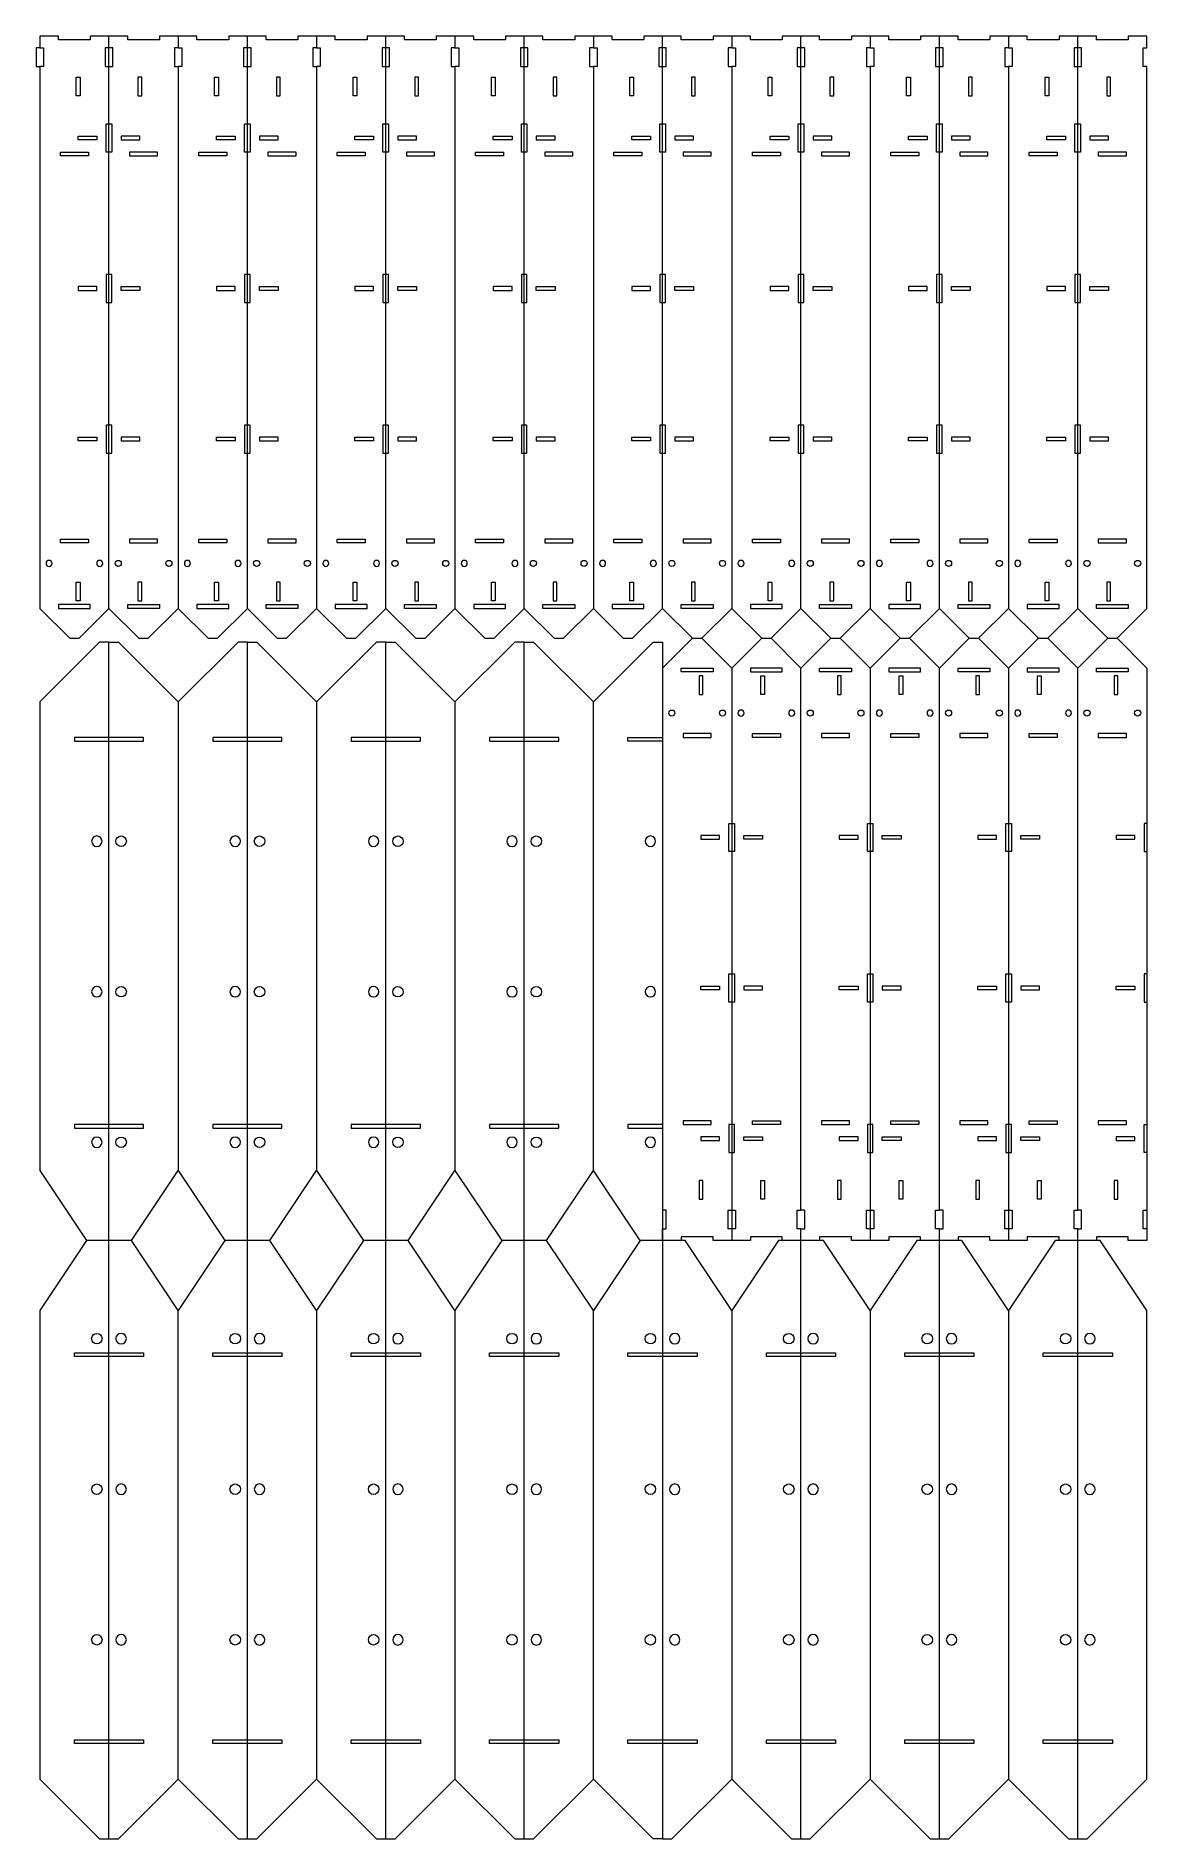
# Model space of a CAD drawing. Header units: millimetres. Extents: x -296 to 298, y -481 to 483.
import ezdxf

# ---------------------------------------------------------------- set-up
doc = ezdxf.new("R2010")
doc.units = ezdxf.units.MM
doc.header["$MEASUREMENT"] = 0
doc.layers.add('Layer 1', color=7, linetype='Continuous')

msp = doc.modelspace()

# ---------------------------------------------------------------- linework, layer by layer
at = {"layer": 'Layer 1', "lineweight": 9}
for points in [[(-293.6954, 482.9747), (-293.6954, 476.7247), (-295.6954, 476.7247), (-295.6954, 466.7247), (-293.6954, 466.7247)], [(282.3046, 160.9747), (298.3046, 176.9747), (298.3046, 466.7247), (296.3046, 466.7247), (296.3046, 476.7247), (298.3046, 476.7247), (298.3046, 482.9747), (288.3046, 482.9747), (288.3046, 480.9747), (271.3046, 480.9747), (271.3046, 482.9747), (261.3046, 482.9747), (251.3046, 482.9747), (251.3046, 480.9747), (234.3046, 480.9747), (234.3046, 482.9747), (224.3046, 482.9747), (214.3046, 482.9747), (214.3046, 480.9747), (197.3046, 480.9747), (197.3046, 482.9747), (187.3046, 482.9747), (177.3046, 482.9747), (177.3046, 480.9747), (160.3046, 480.9747), (160.3046, 482.9747), (150.3046, 482.9747), (140.3046, 482.9747), (140.3046, 480.9747), (123.3046, 480.9747), (123.3046, 482.9747), (113.3046, 482.9747), (103.3046, 482.9747), (103.3046, 480.9747), (86.3046, 480.9747), (86.3046, 482.9747), (76.3046, 482.9747), (66.3046, 482.9747), (66.3046, 480.9747), (49.3046, 480.9747), (49.3046, 482.9747), (39.3046, 482.9747), (29.3046, 482.9747), (29.3046, 480.9747), (12.3046, 480.9747), (12.3046, 482.9747), (2.3046, 482.9747), (-7.6954, 482.9747), (-7.6954, 480.9747), (-24.6954, 480.9747), (-24.6954, 482.9747), (-34.6954, 482.9747), (-44.6954, 482.9747), (-44.6954, 480.9747), (-61.6954, 480.9747), (-61.6954, 482.9747), (-71.6954, 482.9747), (-81.6954, 482.9747), (-81.6954, 480.9747), (-98.6954, 480.9747), (-98.6954, 482.9747), (-108.6954, 482.9747), (-118.6954, 482.9747), (-118.6954, 480.9747), (-135.6954, 480.9747), (-135.6954, 482.9747), (-145.6954, 482.9747), (-155.6954, 482.9747), (-155.6954, 480.9747), (-172.6954, 480.9747), (-172.6954, 482.9747), (-182.6954, 482.9747), (-192.6954, 482.9747), (-192.6954, 480.9747), (-209.6954, 480.9747), (-209.6954, 482.9747), (-219.6954, 482.9747), (-229.6954, 482.9747), (-229.6954, 480.9747), (-246.6954, 480.9747), (-246.6954, 482.9747), (-256.6954, 482.9747), (-266.6954, 482.9747), (-266.6954, 480.9747), (-283.6954, 480.9747), (-283.6954, 482.9747), (-293.6954, 482.9747), (-293.6954, 476.7247), (-291.6954, 476.7247), (-291.6954, 466.7247), (-293.6954, 466.7247), (-293.6954, 176.9747), (-277.6954, 160.9747), (-272.6954, 160.9747), (-256.6954, 176.9747), (-240.6954, 160.9747), (-235.6954, 160.9747), (-219.6954, 176.9747), (-203.6954, 160.9747), (-198.6954, 160.9747), (-182.6954, 176.9747), (-166.6954, 160.9747), (-161.6954, 160.9747), (-145.6954, 176.9747), (-129.6954, 160.9747), (-124.6954, 160.9747), (-108.6954, 176.9747), (-92.6954, 160.9747), (-87.6954, 160.9747), (-71.6954, 176.9747), (-55.6954, 160.9747), (-50.6954, 160.9747), (-34.6954, 176.9747), (-18.6954, 160.9747), (-13.6954, 160.9747), (2.3046, 176.9747), (18.3046, 160.9747), (23.3046, 160.9747), (39.3046, 176.9747), (55.3046, 160.9747)], [(-219.6954, 482.9747), (-219.6954, 476.7247), (-217.6954, 476.7247), (-217.6954, 466.7247), (-219.6954, 466.7247), (-219.6954, 176.9747)], [(-145.6954, 482.9747), (-145.6954, 476.7247), (-143.6954, 476.7247), (-143.6954, 466.7247), (-145.6954, 466.7247), (-145.6954, 176.9747)], [(-71.6954, 482.9747), (-71.6954, 476.7247), (-69.6954, 476.7247), (-69.6954, 466.7247), (-71.6954, 466.7247), (-71.6954, 176.9747)], [(2.3046, 482.9747), (2.3046, 476.7247), (4.3046, 476.7247), (4.3046, 466.7247), (2.3046, 466.7247), (2.3046, 176.9747)], [(76.3046, 482.9747), (76.3046, 476.7247), (78.3046, 476.7247), (78.3046, 466.7247), (76.3046, 466.7247), (76.3046, 176.9747)], [(150.3046, 482.9747), (150.3046, 476.7247), (152.3046, 476.7247), (152.3046, 466.7247), (150.3046, 466.7247), (150.3046, 176.9747)], [(224.3046, 482.9747), (224.3046, 476.7247), (226.3046, 476.7247), (226.3046, 466.7247), (224.3046, 466.7247), (224.3046, 176.9747)], [(92.3046, 160.9747), (76.3046, 176.9747), (60.3046, 160.9747)], [(97.3046, 160.9747), (113.3046, 176.9747), (129.3046, 160.9747)], [(166.3046, 160.9747), (150.3046, 176.9747), (134.3046, 160.9747)], [(171.3046, 160.9747), (187.3046, 176.9747), (203.3046, 160.9747)], [(240.3046, 160.9747), (224.3046, 176.9747), (208.3046, 160.9747)], [(245.3046, 160.9747), (261.3046, 176.9747), (277.3046, 160.9747)], [(261.3046, -481.0253), (266.3046, -481.0253), (298.3046, -449.0253), (298.3046, -198.4418), (273.3046, -161.0253), (249.3046, -161.0253), (224.3046, -198.4418), (199.3046, -161.0253), (175.3046, -161.0253), (150.3046, -198.4418), (125.3046, -161.0253), (101.3046, -161.0253), (76.3046, -198.4418), (51.3046, -161.0253), (39.3046, -161.0253), (27.3046, -161.0253), (2.3046, -198.4418), (-22.6954, -161.0253), (-34.6954, -161.0253), (-46.6954, -161.0253), (-71.6954, -198.4418), (-96.6954, -161.0253), (-108.6954, -161.0253), (-120.6954, -161.0253), (-145.6954, -198.4418), (-170.6954, -161.0253), (-182.6954, -161.0253), (-194.6954, -161.0253), (-219.6954, -198.4418), (-244.6954, -161.0253), (-256.6954, -161.0253), (-268.6954, -161.0253), (-293.6954, -198.4418), (-293.6954, -449.0253), (-261.6954, -481.0253), (-256.6954, -481.0253), (-256.6954, -161.0254), (-256.6954, 158.9745), (-261.6954, 158.9745), (-293.6954, 126.9745), (-293.6954, -123.609), (-268.6954, -161.0255)], [(-256.6954, 158.9745), (-251.6954, 158.9745), (-219.6954, 126.9745), (-219.6954, -123.609)], [(-219.6954, -449.0253), (-187.6954, -481.0253), (-182.6954, -481.0253), (-182.6954, -161.0253), (-182.6954, 158.9747), (-187.6954, 158.9747), (-219.6954, 126.9747)], [(-182.6954, 158.9745), (-177.6954, 158.9745), (-145.6954, 126.9745)], [(-145.6954, -198.4418), (-145.6954, -449.0253), (-113.6954, -481.0253), (-108.6954, -481.0253), (-108.6954, -161.0253), (-108.6954, 158.9747), (-113.6954, 158.9747), (-145.6954, 126.9747), (-145.6954, -123.6088), (-120.6954, -161.0253)], [(-108.6954, 158.9745), (-103.6954, 158.9745), (-71.6954, 126.9745)], [(-71.6954, -198.4418), (-71.6954, -449.0253), (-39.6954, -481.0253), (-34.6954, -481.0253), (-34.6954, -161.0253), (-34.6954, 158.9747), (-39.6954, 158.9747), (-71.6954, 126.9747), (-71.6954, -123.6088), (-46.6954, -161.0253)], [(-34.6954, 158.9745), (-29.6954, 158.9745), (2.3046, 126.9745)], [(27.3046, -161.0255), (2.3046, -123.609), (2.3046, 126.9745), (34.3046, 158.9745), (39.3046, 158.9745), (39.3046, -161.0253), (39.3046, -481.0253), (34.3046, -481.0253), (2.3046, -449.0253), (2.3046, -198.4418)], [(39.3046, 144.9747), (55.3046, 160.9747), (60.3046, 160.9747), (76.3046, 144.9747), (92.3046, 160.9747), (97.3046, 160.9747), (113.3046, 144.9747), (129.3046, 160.9747), (134.3046, 160.9747), (150.3046, 144.9747), (166.3046, 160.9747), (171.3046, 160.9747), (187.3046, 144.9747), (203.3046, 160.9747), (208.3046, 160.9747), (224.3046, 144.9747), (240.3046, 160.9747), (245.3046, 160.9747), (261.3046, 144.9747), (277.3046, 160.9747), (282.3046, 160.9747), (298.3046, 144.9747), (298.3046, -161.0253), (288.3046, -161.0253), (288.3046, -159.0253), (271.3046, -159.0253), (271.3046, -161.0253), (261.3046, -161.0253), (251.3046, -161.0253), (251.3046, -159.0253), (234.3046, -159.0253), (234.3046, -161.0253), (224.3046, -161.0253), (214.3046, -161.0253), (214.3046, -159.0253), (197.3046, -159.0253), (197.3046, -161.0253), (187.3046, -161.0253), (177.3046, -161.0253), (177.3046, -159.0253), (160.3046, -159.0253), (160.3046, -161.0253), (150.3046, -161.0253), (140.3046, -161.0253), (140.3046, -159.0253), (123.3046, -159.0253), (123.3046, -161.0253), (113.3046, -161.0253), (103.3046, -161.0253), (103.3046, -159.0253), (86.3046, -159.0253), (86.3046, -161.0253), (76.3046, -161.0253), (66.3046, -161.0253), (66.3046, -159.0253), (49.3046, -159.0253), (49.3046, -161.0253), (39.3046, -161.0253), (39.3046, -154.7753), (41.3046, -154.7753), (41.3046, -144.7753), (39.3046, -144.7753)], [(76.3046, -198.4418), (76.3046, -449.0253), (108.3046, -481.0253), (113.3046, -481.0253), (113.3046, -161.0253), (113.3046, -154.7753), (111.3046, -154.7753), (111.3046, -144.7753), (113.3046, -144.7753), (113.3046, 144.9747)], [(150.3046, -198.4418), (150.3046, -449.0253), (182.3046, -481.0253), (187.3046, -481.0253), (187.3046, -161.0253), (187.3046, -154.7753), (189.3046, -154.7753), (189.3046, -144.7753), (187.3046, -144.7753), (187.3046, 144.9747)], [(224.3046, -198.4418), (224.3046, -449.0253), (256.3046, -481.0253), (261.3046, -481.0253), (261.3046, -161.0253), (261.3046, -154.7753), (263.3046, -154.7753), (263.3046, -144.7753), (261.3046, -144.7753), (261.3046, 144.9747)], [(-256.6954, -481.0253), (-251.6954, -481.0253), (-219.6954, -449.0253), (-219.6954, -198.4418)], [(-182.6954, -481.0253), (-177.6954, -481.0253), (-145.6954, -449.0253)], [(-108.6954, -481.0253), (-103.6954, -481.0253), (-71.6954, -449.0253)], [(-34.6954, -481.0253), (-29.6954, -481.0253), (2.3046, -449.0253)], [(39.3046, -481.0253), (44.3046, -481.0253), (76.3046, -449.0253)], [(113.3046, -481.0253), (118.3046, -481.0253), (150.3046, -449.0253)], [(187.3046, -481.0253), (192.3046, -481.0253), (224.3046, -449.0253)]]:
    msp.add_lwpolyline(points, dxfattribs=at)
at = {"layer": 'Layer 1', "color": 250, "lineweight": 18}
for points in [[(-256.6954, 176.9747), (-256.6954, 482.9747)], [(-182.6954, 176.9747), (-182.6954, 482.9747)], [(-108.6954, 176.9747), (-108.6954, 482.9747)], [(-34.6954, 176.9747), (-34.6954, 482.9747)], [(39.3046, 176.9747), (39.3046, 482.9747)], [(113.3046, 176.9747), (113.3046, 482.9747)], [(187.3046, 176.9747), (187.3046, 482.9747)], [(261.3046, 176.9747), (261.3046, 482.9747)], [(76.3046, 144.9747), (76.3046, -161.0253)], [(150.3046, 144.9747), (150.3046, -161.0253)], [(224.3046, 144.9747), (224.3046, -161.0253)]]:
    msp.add_lwpolyline(points, dxfattribs=at)
at = {"layer": 'Layer 1', "color": 240, "lineweight": 9}
for points in [[(-254.6954, 466.7247), (-254.6954, 476.7247), (-256.6954, 476.7247), (-258.6954, 476.7247), (-258.6954, 466.7247), (-256.6954, 466.7247), (-254.6954, 466.7247)], [(-219.6954, 476.7247), (-221.6954, 476.7247), (-221.6954, 466.7247), (-219.6954, 466.7247)], [(-180.6954, 466.7247), (-180.6954, 476.7247), (-182.6954, 476.7247), (-184.6954, 476.7247), (-184.6954, 466.7247), (-182.6954, 466.7247), (-180.6954, 466.7247)], [(-145.6954, 476.7247), (-147.6954, 476.7247), (-147.6954, 466.7247), (-145.6954, 466.7247)], [(-106.6954, 466.7247), (-106.6954, 476.7247), (-108.6954, 476.7247), (-110.6954, 476.7247), (-110.6954, 466.7247), (-108.6954, 466.7247), (-106.6954, 466.7247)], [(-71.6954, 476.7247), (-73.6954, 476.7247), (-73.6954, 466.7247), (-71.6954, 466.7247)], [(-32.6954, 466.7247), (-32.6954, 476.7247), (-34.6954, 476.7247), (-36.6954, 476.7247), (-36.6954, 466.7247), (-34.6954, 466.7247), (-32.6954, 466.7247)], [(2.3046, 476.7247), (0.3046, 476.7247), (0.3046, 466.7247), (2.3046, 466.7247)], [(41.3046, 466.7247), (41.3046, 476.7247), (39.3046, 476.7247), (37.3046, 476.7247), (37.3046, 466.7247), (39.3046, 466.7247), (41.3046, 466.7247)], [(76.3046, 476.7247), (74.3046, 476.7247), (74.3046, 466.7247), (76.3046, 466.7247)], [(115.3046, 466.7247), (115.3046, 476.7247), (113.3046, 476.7247), (111.3046, 476.7247), (111.3046, 466.7247), (113.3046, 466.7247), (115.3046, 466.7247)], [(150.3046, 476.7247), (148.3046, 476.7247), (148.3046, 466.7247), (150.3046, 466.7247)], [(189.3046, 466.7247), (189.3046, 476.7247), (187.3046, 476.7247), (185.3046, 476.7247), (185.3046, 466.7247), (187.3046, 466.7247), (189.3046, 466.7247)], [(224.3046, 476.7247), (222.3046, 476.7247), (222.3046, 466.7247), (224.3046, 466.7247)], [(263.3046, 466.7247), (263.3046, 476.7247), (261.3046, 476.7247), (259.3046, 476.7247), (259.3046, 466.7247), (261.3046, 466.7247), (263.3046, 466.7247)], [(-274.1954, 450.9747), (-274.1954, 460.9747), (-272.1954, 460.9747), (-272.1954, 450.9747), (-274.1954, 450.9747)], [(-239.1954, 450.9747), (-239.1954, 460.9747), (-241.1954, 460.9747), (-241.1954, 450.9747), (-239.1954, 450.9747)], [(-200.1954, 450.9747), (-200.1954, 460.9747), (-198.1954, 460.9747), (-198.1954, 450.9747), (-200.1954, 450.9747)], [(-165.1954, 450.9747), (-165.1954, 460.9747), (-167.1954, 460.9747), (-167.1954, 450.9747), (-165.1954, 450.9747)], [(-126.1954, 450.9747), (-126.1954, 460.9747), (-124.1954, 460.9747), (-124.1954, 450.9747), (-126.1954, 450.9747)], [(-91.1954, 450.9747), (-91.1954, 460.9747), (-93.1954, 460.9747), (-93.1954, 450.9747), (-91.1954, 450.9747)], [(-52.1954, 450.9747), (-52.1954, 460.9747), (-50.1954, 460.9747), (-50.1954, 450.9747), (-52.1954, 450.9747)], [(-17.1954, 450.9747), (-17.1954, 460.9747), (-19.1954, 460.9747), (-19.1954, 450.9747), (-17.1954, 450.9747)], [(21.8046, 450.9747), (21.8046, 460.9747), (23.8046, 460.9747), (23.8046, 450.9747), (21.8046, 450.9747)], [(56.8046, 450.9747), (56.8046, 460.9747), (54.8046, 460.9747), (54.8046, 450.9747), (56.8046, 450.9747)], [(95.8046, 450.9747), (95.8046, 460.9747), (97.8046, 460.9747), (97.8046, 450.9747), (95.8046, 450.9747)], [(130.8046, 450.9747), (130.8046, 460.9747), (128.8046, 460.9747), (128.8046, 450.9747), (130.8046, 450.9747)], [(169.8046, 450.9747), (169.8046, 460.9747), (171.8046, 460.9747), (171.8046, 450.9747), (169.8046, 450.9747)], [(204.8046, 450.9747), (204.8046, 460.9747), (202.8046, 460.9747), (202.8046, 450.9747), (204.8046, 450.9747)], [(243.8046, 450.9747), (243.8046, 460.9747), (245.8046, 460.9747), (245.8046, 450.9747), (243.8046, 450.9747)], [(278.8046, 450.9747), (278.8046, 460.9747), (276.8046, 460.9747), (276.8046, 450.9747), (278.8046, 450.9747)], [(-255.1954, 420.9747), (-256.6954, 420.9747), (-258.1954, 420.9747), (-258.1954, 435.9747), (-256.6954, 435.9747), (-255.1954, 435.9747), (-255.1954, 420.9747)], [(-181.1954, 420.9747), (-182.6954, 420.9747), (-184.1954, 420.9747), (-184.1954, 435.9747), (-182.6954, 435.9747), (-181.1954, 435.9747), (-181.1954, 420.9747)], [(-107.1954, 420.9747), (-108.6954, 420.9747), (-110.1954, 420.9747), (-110.1954, 435.9747), (-108.6954, 435.9747), (-107.1954, 435.9747), (-107.1954, 420.9747)], [(-33.1954, 420.9747), (-34.6954, 420.9747), (-36.1954, 420.9747), (-36.1954, 435.9747), (-34.6954, 435.9747), (-33.1954, 435.9747), (-33.1954, 420.9747)], [(40.8046, 420.9747), (39.3046, 420.9747), (37.8046, 420.9747), (37.8046, 435.9747), (39.3046, 435.9747), (40.8046, 435.9747), (40.8046, 420.9747)], [(114.8046, 420.9747), (113.3046, 420.9747), (111.8046, 420.9747), (111.8046, 435.9747), (113.3046, 435.9747), (114.8046, 435.9747), (114.8046, 420.9747)], [(188.8046, 420.9747), (187.3046, 420.9747), (185.8046, 420.9747), (185.8046, 435.9747), (187.3046, 435.9747), (188.8046, 435.9747), (188.8046, 420.9747)], [(262.8046, 420.9747), (261.3046, 420.9747), (259.8046, 420.9747), (259.8046, 435.9747), (261.3046, 435.9747), (262.8046, 435.9747), (262.8046, 420.9747)], [(-273.1954, 427.4747), (-273.1954, 429.4747), (-263.1954, 429.4747), (-263.1954, 427.4747), (-273.1954, 427.4747)], [(-240.1954, 427.4747), (-240.1954, 429.4747), (-250.1954, 429.4747), (-250.1954, 427.4747), (-240.1954, 427.4747)], [(-199.1954, 427.4747), (-199.1954, 429.4747), (-189.1954, 429.4747), (-189.1954, 427.4747), (-199.1954, 427.4747)], [(-166.1954, 427.4747), (-166.1954, 429.4747), (-176.1954, 429.4747), (-176.1954, 427.4747), (-166.1954, 427.4747)], [(-125.1954, 427.4747), (-125.1954, 429.4747), (-115.1954, 429.4747), (-115.1954, 427.4747), (-125.1954, 427.4747)], [(-92.1954, 427.4747), (-92.1954, 429.4747), (-102.1954, 429.4747), (-102.1954, 427.4747), (-92.1954, 427.4747)], [(-51.1954, 427.4747), (-51.1954, 429.4747), (-41.1954, 429.4747), (-41.1954, 427.4747), (-51.1954, 427.4747)], [(-18.1954, 427.4747), (-18.1954, 429.4747), (-28.1954, 429.4747), (-28.1954, 427.4747), (-18.1954, 427.4747)], [(22.8046, 427.4747), (22.8046, 429.4747), (32.8046, 429.4747), (32.8046, 427.4747), (22.8046, 427.4747)], [(55.8046, 427.4747), (55.8046, 429.4747), (45.8046, 429.4747), (45.8046, 427.4747), (55.8046, 427.4747)], [(96.8046, 427.4747), (96.8046, 429.4747), (106.8046, 429.4747), (106.8046, 427.4747), (96.8046, 427.4747)], [(129.8046, 427.4747), (129.8046, 429.4747), (119.8046, 429.4747), (119.8046, 427.4747), (129.8046, 427.4747)], [(170.8046, 427.4747), (170.8046, 429.4747), (180.8046, 429.4747), (180.8046, 427.4747), (170.8046, 427.4747)], [(203.8046, 427.4747), (203.8046, 429.4747), (193.8046, 429.4747), (193.8046, 427.4747), (203.8046, 427.4747)], [(244.8046, 427.4747), (244.8046, 429.4747), (254.8046, 429.4747), (254.8046, 427.4747), (244.8046, 427.4747)], [(277.8046, 427.4747), (277.8046, 429.4747), (267.8046, 429.4747), (267.8046, 427.4747), (277.8046, 427.4747)], [(-282.6954, 420.9747), (-267.6954, 420.9747), (-267.6954, 418.9747), (-282.6954, 418.9747), (-282.6954, 420.9747)], [(-230.6954, 420.9747), (-245.6954, 420.9747), (-245.6954, 418.9747), (-230.6954, 418.9747), (-230.6954, 420.9747)], [(-208.6954, 420.9747), (-193.6954, 420.9747), (-193.6954, 418.9747), (-208.6954, 418.9747), (-208.6954, 420.9747)], [(-156.6954, 420.9747), (-171.6954, 420.9747), (-171.6954, 418.9747), (-156.6954, 418.9747), (-156.6954, 420.9747)], [(-134.6954, 420.9747), (-119.6954, 420.9747), (-119.6954, 418.9747), (-134.6954, 418.9747), (-134.6954, 420.9747)], [(-82.6954, 420.9747), (-97.6954, 420.9747), (-97.6954, 418.9747), (-82.6954, 418.9747), (-82.6954, 420.9747)], [(-60.6954, 420.9747), (-45.6954, 420.9747), (-45.6954, 418.9747), (-60.6954, 418.9747), (-60.6954, 420.9747)], [(-8.6954, 420.9747), (-23.6954, 420.9747), (-23.6954, 418.9747), (-8.6954, 418.9747), (-8.6954, 420.9747)], [(13.3046, 420.9747), (28.3046, 420.9747), (28.3046, 418.9747), (13.3046, 418.9747), (13.3046, 420.9747)], [(65.3046, 420.9747), (50.3046, 420.9747), (50.3046, 418.9747), (65.3046, 418.9747), (65.3046, 420.9747)], [(87.3046, 420.9747), (102.3046, 420.9747), (102.3046, 418.9747), (87.3046, 418.9747), (87.3046, 420.9747)], [(139.3046, 420.9747), (124.3046, 420.9747), (124.3046, 418.9747), (139.3046, 418.9747), (139.3046, 420.9747)], [(161.3046, 420.9747), (176.3046, 420.9747), (176.3046, 418.9747), (161.3046, 418.9747), (161.3046, 420.9747)], [(213.3046, 420.9747), (198.3046, 420.9747), (198.3046, 418.9747), (213.3046, 418.9747), (213.3046, 420.9747)], [(235.3046, 420.9747), (250.3046, 420.9747), (250.3046, 418.9747), (235.3046, 418.9747), (235.3046, 420.9747)], [(287.3046, 420.9747), (272.3046, 420.9747), (272.3046, 418.9747), (287.3046, 418.9747), (287.3046, 420.9747)], [(-273.1954, 346.9747), (-263.1954, 346.9747), (-263.1954, 348.9747), (-273.1954, 348.9747), (-273.1954, 346.9747)], [(-255.1954, 355.4747), (-256.6954, 355.4747), (-258.1954, 355.4747), (-258.1954, 340.4747), (-256.6954, 340.4747), (-255.1954, 340.4747), (-255.1954, 355.4747)], [(-240.1954, 346.9747), (-250.1954, 346.9747), (-250.1954, 348.9747), (-240.1954, 348.9747), (-240.1954, 346.9747)], [(-199.1954, 346.9747), (-189.1954, 346.9747), (-189.1954, 348.9747), (-199.1954, 348.9747), (-199.1954, 346.9747)], [(-181.1954, 355.4747), (-182.6954, 355.4747), (-184.1954, 355.4747), (-184.1954, 340.4747), (-182.6954, 340.4747), (-181.1954, 340.4747), (-181.1954, 355.4747)], [(-166.1954, 346.9747), (-176.1954, 346.9747), (-176.1954, 348.9747), (-166.1954, 348.9747), (-166.1954, 346.9747)], [(-125.1954, 346.9747), (-115.1954, 346.9747), (-115.1954, 348.9747), (-125.1954, 348.9747), (-125.1954, 346.9747)], [(-107.1954, 355.4747), (-108.6954, 355.4747), (-110.1954, 355.4747), (-110.1954, 340.4747), (-108.6954, 340.4747), (-107.1954, 340.4747), (-107.1954, 355.4747)], [(-92.1954, 346.9747), (-102.1954, 346.9747), (-102.1954, 348.9747), (-92.1954, 348.9747), (-92.1954, 346.9747)], [(-51.1954, 346.9747), (-41.1954, 346.9747), (-41.1954, 348.9747), (-51.1954, 348.9747), (-51.1954, 346.9747)], [(-33.1954, 355.4747), (-34.6954, 355.4747), (-36.1954, 355.4747), (-36.1954, 340.4747), (-34.6954, 340.4747), (-33.1954, 340.4747), (-33.1954, 355.4747)], [(-18.1954, 346.9747), (-28.1954, 346.9747), (-28.1954, 348.9747), (-18.1954, 348.9747), (-18.1954, 346.9747)], [(22.8046, 346.9747), (32.8046, 346.9747), (32.8046, 348.9747), (22.8046, 348.9747), (22.8046, 346.9747)], [(40.8046, 355.4747), (39.3046, 355.4747), (37.8046, 355.4747), (37.8046, 340.4747), (39.3046, 340.4747), (40.8046, 340.4747), (40.8046, 355.4747)], [(55.8046, 346.9747), (45.8046, 346.9747), (45.8046, 348.9747), (55.8046, 348.9747), (55.8046, 346.9747)], [(96.8046, 346.9747), (106.8046, 346.9747), (106.8046, 348.9747), (96.8046, 348.9747), (96.8046, 346.9747)], [(114.8046, 355.4747), (113.3046, 355.4747), (111.8046, 355.4747), (111.8046, 340.4747), (113.3046, 340.4747), (114.8046, 340.4747), (114.8046, 355.4747)], [(129.8046, 346.9747), (119.8046, 346.9747), (119.8046, 348.9747), (129.8046, 348.9747), (129.8046, 346.9747)], [(170.8046, 346.9747), (180.8046, 346.9747), (180.8046, 348.9747), (170.8046, 348.9747), (170.8046, 346.9747)], [(188.8046, 355.4747), (187.3046, 355.4747), (185.8046, 355.4747), (185.8046, 340.4747), (187.3046, 340.4747), (188.8046, 340.4747), (188.8046, 355.4747)], [(203.8046, 346.9747), (193.8046, 346.9747), (193.8046, 348.9747), (203.8046, 348.9747), (203.8046, 346.9747)], [(244.8046, 346.9747), (254.8046, 346.9747), (254.8046, 348.9747), (244.8046, 348.9747), (244.8046, 346.9747)], [(262.8046, 355.4747), (261.3046, 355.4747), (259.8046, 355.4747), (259.8046, 340.4747), (261.3046, 340.4747), (262.8046, 340.4747), (262.8046, 355.4747)], [(277.8046, 346.9747), (267.8046, 346.9747), (267.8046, 348.9747), (277.8046, 348.9747), (277.8046, 346.9747)], [(-255.1954, 259.9747), (-255.1954, 274.9747), (-256.6954, 274.9747), (-258.1954, 274.9747), (-258.1954, 259.9747), (-256.6954, 259.9747), (-255.1954, 259.9747)], [(-181.1954, 259.9747), (-181.1954, 274.9747), (-182.6954, 274.9747), (-184.1954, 274.9747), (-184.1954, 259.9747), (-182.6954, 259.9747), (-181.1954, 259.9747)], [(-107.1954, 259.9747), (-107.1954, 274.9747), (-108.6954, 274.9747), (-110.1954, 274.9747), (-110.1954, 259.9747), (-108.6954, 259.9747), (-107.1954, 259.9747)], [(-33.1954, 259.9747), (-33.1954, 274.9747), (-34.6954, 274.9747), (-36.1954, 274.9747), (-36.1954, 259.9747), (-34.6954, 259.9747), (-33.1954, 259.9747)], [(40.8046, 259.9747), (40.8046, 274.9747), (39.3046, 274.9747), (37.8046, 274.9747), (37.8046, 259.9747), (39.3046, 259.9747), (40.8046, 259.9747)], [(114.8046, 259.9747), (114.8046, 274.9747), (113.3046, 274.9747), (111.8046, 274.9747), (111.8046, 259.9747), (113.3046, 259.9747), (114.8046, 259.9747)], [(188.8046, 259.9747), (188.8046, 274.9747), (187.3046, 274.9747), (185.8046, 274.9747), (185.8046, 259.9747), (187.3046, 259.9747), (188.8046, 259.9747)], [(262.8046, 259.9747), (262.8046, 274.9747), (261.3046, 274.9747), (259.8046, 274.9747), (259.8046, 259.9747), (261.3046, 259.9747), (262.8046, 259.9747)], [(-273.1954, 266.4747), (-273.1954, 268.4747), (-263.1954, 268.4747), (-263.1954, 266.4747), (-273.1954, 266.4747)], [(-240.1954, 266.4747), (-240.1954, 268.4747), (-250.1954, 268.4747), (-250.1954, 266.4747), (-240.1954, 266.4747)], [(-199.1954, 266.4747), (-199.1954, 268.4747), (-189.1954, 268.4747), (-189.1954, 266.4747), (-199.1954, 266.4747)], [(-166.1954, 266.4747), (-166.1954, 268.4747), (-176.1954, 268.4747), (-176.1954, 266.4747), (-166.1954, 266.4747)], [(-125.1954, 266.4747), (-125.1954, 268.4747), (-115.1954, 268.4747), (-115.1954, 266.4747), (-125.1954, 266.4747)], [(-92.1954, 266.4747), (-92.1954, 268.4747), (-102.1954, 268.4747), (-102.1954, 266.4747), (-92.1954, 266.4747)], [(-51.1954, 266.4747), (-51.1954, 268.4747), (-41.1954, 268.4747), (-41.1954, 266.4747), (-51.1954, 266.4747)], [(-18.1954, 266.4747), (-18.1954, 268.4747), (-28.1954, 268.4747), (-28.1954, 266.4747), (-18.1954, 266.4747)], [(22.8046, 266.4747), (22.8046, 268.4747), (32.8046, 268.4747), (32.8046, 266.4747), (22.8046, 266.4747)], [(55.8046, 266.4747), (55.8046, 268.4747), (45.8046, 268.4747), (45.8046, 266.4747), (55.8046, 266.4747)], [(96.8046, 266.4747), (96.8046, 268.4747), (106.8046, 268.4747), (106.8046, 266.4747), (96.8046, 266.4747)], [(129.8046, 266.4747), (129.8046, 268.4747), (119.8046, 268.4747), (119.8046, 266.4747), (129.8046, 266.4747)], [(170.8046, 266.4747), (170.8046, 268.4747), (180.8046, 268.4747), (180.8046, 266.4747), (170.8046, 266.4747)], [(203.8046, 266.4747), (203.8046, 268.4747), (193.8046, 268.4747), (193.8046, 266.4747), (203.8046, 266.4747)], [(244.8046, 266.4747), (244.8046, 268.4747), (254.8046, 268.4747), (254.8046, 266.4747), (244.8046, 266.4747)], [(277.8046, 266.4747), (277.8046, 268.4747), (267.8046, 268.4747), (267.8046, 266.4747), (277.8046, 266.4747)], [(-267.6954, 211.9747), (-282.6954, 211.9747), (-282.6954, 213.9747), (-267.6954, 213.9747), (-267.6954, 211.9747)], [(-245.6954, 211.9747), (-230.6954, 211.9747), (-230.6954, 213.9747), (-245.6954, 213.9747), (-245.6954, 211.9747)], [(-193.6954, 211.9747), (-208.6954, 211.9747), (-208.6954, 213.9747), (-193.6954, 213.9747), (-193.6954, 211.9747)], [(-171.6954, 211.9747), (-156.6954, 211.9747), (-156.6954, 213.9747), (-171.6954, 213.9747), (-171.6954, 211.9747)], [(-119.6954, 211.9747), (-134.6954, 211.9747), (-134.6954, 213.9747), (-119.6954, 213.9747), (-119.6954, 211.9747)], [(-97.6954, 211.9747), (-82.6954, 211.9747), (-82.6954, 213.9747), (-97.6954, 213.9747), (-97.6954, 211.9747)], [(-45.6954, 211.9747), (-60.6954, 211.9747), (-60.6954, 213.9747), (-45.6954, 213.9747), (-45.6954, 211.9747)], [(-23.6954, 211.9747), (-8.6954, 211.9747), (-8.6954, 213.9747), (-23.6954, 213.9747), (-23.6954, 211.9747)], [(28.3046, 211.9747), (13.3046, 211.9747), (13.3046, 213.9747), (28.3046, 213.9747), (28.3046, 211.9747)], [(50.3046, 211.9747), (65.3046, 211.9747), (65.3046, 213.9747), (50.3046, 213.9747), (50.3046, 211.9747)], [(102.3046, 211.9747), (87.3046, 211.9747), (87.3046, 213.9747), (102.3046, 213.9747), (102.3046, 211.9747)], [(124.3046, 211.9747), (139.3046, 211.9747), (139.3046, 213.9747), (124.3046, 213.9747), (124.3046, 211.9747)], [(176.3046, 211.9747), (161.3046, 211.9747), (161.3046, 213.9747), (176.3046, 213.9747), (176.3046, 211.9747)], [(198.3046, 211.9747), (213.3046, 211.9747), (213.3046, 213.9747), (198.3046, 213.9747), (198.3046, 211.9747)], [(250.3046, 211.9747), (235.3046, 211.9747), (235.3046, 213.9747), (250.3046, 213.9747), (250.3046, 211.9747)], [(272.3046, 211.9747), (287.3046, 211.9747), (287.3046, 213.9747), (272.3046, 213.9747), (272.3046, 211.9747)], [(-274.1954, 180.9747), (-274.1954, 190.9747), (-272.1954, 190.9747), (-272.1954, 180.9747), (-274.1954, 180.9747)], [(-239.1954, 180.9747), (-239.1954, 190.9747), (-241.1954, 190.9747), (-241.1954, 180.9747), (-239.1954, 180.9747)], [(-200.1954, 180.9747), (-200.1954, 190.9747), (-198.1954, 190.9747), (-198.1954, 180.9747), (-200.1954, 180.9747)], [(-165.1954, 180.9747), (-165.1954, 190.9747), (-167.1954, 190.9747), (-167.1954, 180.9747), (-165.1954, 180.9747)], [(-126.1954, 180.9747), (-126.1954, 190.9747), (-124.1954, 190.9747), (-124.1954, 180.9747), (-126.1954, 180.9747)], [(-91.1954, 180.9747), (-91.1954, 190.9747), (-93.1954, 190.9747), (-93.1954, 180.9747), (-91.1954, 180.9747)], [(-52.1954, 180.9747), (-52.1954, 190.9747), (-50.1954, 190.9747), (-50.1954, 180.9747), (-52.1954, 180.9747)], [(-17.1954, 180.9747), (-17.1954, 190.9747), (-19.1954, 190.9747), (-19.1954, 180.9747), (-17.1954, 180.9747)], [(21.8046, 180.9747), (21.8046, 190.9747), (23.8046, 190.9747), (23.8046, 180.9747), (21.8046, 180.9747)], [(56.8046, 180.9747), (56.8046, 190.9747), (54.8046, 190.9747), (54.8046, 180.9747), (56.8046, 180.9747)], [(95.8046, 180.9747), (95.8046, 190.9747), (97.8046, 190.9747), (97.8046, 180.9747), (95.8046, 180.9747)], [(130.8046, 180.9747), (130.8046, 190.9747), (128.8046, 190.9747), (128.8046, 180.9747), (130.8046, 180.9747)], [(169.8046, 180.9747), (169.8046, 190.9747), (171.8046, 190.9747), (171.8046, 180.9747), (169.8046, 180.9747)], [(204.8046, 180.9747), (204.8046, 190.9747), (202.8046, 190.9747), (202.8046, 180.9747), (204.8046, 180.9747)], [(243.8046, 180.9747), (243.8046, 190.9747), (245.8046, 190.9747), (245.8046, 180.9747), (243.8046, 180.9747)], [(278.8046, 180.9747), (278.8046, 190.9747), (276.8046, 190.9747), (276.8046, 180.9747), (278.8046, 180.9747)], [(-283.6954, 178.9747), (-283.6954, 176.9747), (-266.6954, 176.9747), (-266.6954, 178.9747), (-283.6954, 178.9747)], [(-229.6954, 178.9747), (-229.6954, 176.9747), (-246.6954, 176.9747), (-246.6954, 178.9747), (-229.6954, 178.9747)], [(-209.6954, 178.9747), (-209.6954, 176.9747), (-192.6954, 176.9747), (-192.6954, 178.9747), (-209.6954, 178.9747)], [(-155.6954, 178.9747), (-155.6954, 176.9747), (-172.6954, 176.9747), (-172.6954, 178.9747), (-155.6954, 178.9747)], [(-135.6954, 178.9747), (-135.6954, 176.9747), (-118.6954, 176.9747), (-118.6954, 178.9747), (-135.6954, 178.9747)], [(-81.6954, 178.9747), (-81.6954, 176.9747), (-98.6954, 176.9747), (-98.6954, 178.9747), (-81.6954, 178.9747)], [(-61.6954, 178.9747), (-61.6954, 176.9747), (-44.6954, 176.9747), (-44.6954, 178.9747), (-61.6954, 178.9747)], [(-7.6954, 178.9747), (-7.6954, 176.9747), (-24.6954, 176.9747), (-24.6954, 178.9747), (-7.6954, 178.9747)], [(12.3046, 178.9747), (12.3046, 176.9747), (29.3046, 176.9747), (29.3046, 178.9747), (12.3046, 178.9747)], [(66.3046, 178.9747), (66.3046, 176.9747), (49.3046, 176.9747), (49.3046, 178.9747), (66.3046, 178.9747)], [(86.3046, 178.9747), (86.3046, 176.9747), (103.3046, 176.9747), (103.3046, 178.9747), (86.3046, 178.9747)], [(140.3046, 178.9747), (140.3046, 176.9747), (123.3046, 176.9747), (123.3046, 178.9747), (140.3046, 178.9747)], [(160.3046, 178.9747), (160.3046, 176.9747), (177.3046, 176.9747), (177.3046, 178.9747), (160.3046, 178.9747)], [(214.3046, 178.9747), (214.3046, 176.9747), (197.3046, 176.9747), (197.3046, 178.9747), (214.3046, 178.9747)], [(234.3046, 178.9747), (234.3046, 176.9747), (251.3046, 176.9747), (251.3046, 178.9747), (234.3046, 178.9747)], [(288.3046, 178.9747), (288.3046, 176.9747), (271.3046, 176.9747), (271.3046, 178.9747), (288.3046, 178.9747)], [(49.3046, 142.9747), (49.3046, 144.9747), (66.3046, 144.9747), (66.3046, 142.9747), (49.3046, 142.9747)], [(103.3046, 142.9747), (103.3046, 144.9747), (86.3046, 144.9747), (86.3046, 142.9747), (103.3046, 142.9747)], [(123.3046, 142.9747), (123.3046, 144.9747), (140.3046, 144.9747), (140.3046, 142.9747), (123.3046, 142.9747)], [(177.3046, 142.9747), (177.3046, 144.9747), (160.3046, 144.9747), (160.3046, 142.9747), (177.3046, 142.9747)], [(197.3046, 142.9747), (197.3046, 144.9747), (214.3046, 144.9747), (214.3046, 142.9747), (197.3046, 142.9747)], [(251.3046, 142.9747), (251.3046, 144.9747), (234.3046, 144.9747), (234.3046, 142.9747), (251.3046, 142.9747)], [(271.3046, 142.9747), (271.3046, 144.9747), (288.3046, 144.9747), (288.3046, 142.9747), (271.3046, 142.9747)], [(58.8046, 140.9747), (58.8046, 130.9747), (60.8046, 130.9747), (60.8046, 140.9747), (58.8046, 140.9747)], [(93.8046, 140.9747), (93.8046, 130.9747), (91.8046, 130.9747), (91.8046, 140.9747), (93.8046, 140.9747)], [(132.8046, 140.9747), (132.8046, 130.9747), (134.8046, 130.9747), (134.8046, 140.9747), (132.8046, 140.9747)], [(167.8046, 140.9747), (167.8046, 130.9747), (165.8046, 130.9747), (165.8046, 140.9747), (167.8046, 140.9747)], [(206.8046, 140.9747), (206.8046, 130.9747), (208.8046, 130.9747), (208.8046, 140.9747), (206.8046, 140.9747)], [(241.8046, 140.9747), (241.8046, 130.9747), (239.8046, 130.9747), (239.8046, 140.9747), (241.8046, 140.9747)], [(280.8046, 140.9747), (280.8046, 130.9747), (282.8046, 130.9747), (282.8046, 140.9747), (280.8046, 140.9747)], [(-238.1954, 107.9745), (-256.6954, 107.9745), (-275.1954, 107.9745), (-275.1954, 105.9745), (-256.6954, 105.9745), (-238.1954, 105.9745), (-238.1954, 107.9745)], [(-164.1954, 107.9745), (-182.6954, 107.9745), (-201.1954, 107.9745), (-201.1954, 105.9745), (-182.6954, 105.9745), (-164.1954, 105.9745), (-164.1954, 107.9745)], [(-90.1954, 107.9745), (-108.6954, 107.9745), (-127.1954, 107.9745), (-127.1954, 105.9745), (-108.6954, 105.9745), (-90.1954, 105.9745), (-90.1954, 107.9745)], [(-16.1954, 107.9745), (-34.6954, 107.9745), (-53.1954, 107.9745), (-53.1954, 105.9745), (-34.6954, 105.9745), (-16.1954, 105.9745), (-16.1954, 107.9745)], [(39.3046, 105.9745), (20.8046, 105.9745), (20.8046, 107.9745), (39.3046, 107.9745)], [(65.3046, 109.9747), (50.3046, 109.9747), (50.3046, 107.9747), (65.3046, 107.9747), (65.3046, 109.9747)], [(87.3046, 109.9747), (102.3046, 109.9747), (102.3046, 107.9747), (87.3046, 107.9747), (87.3046, 109.9747)], [(139.3046, 109.9747), (124.3046, 109.9747), (124.3046, 107.9747), (139.3046, 107.9747), (139.3046, 109.9747)], [(161.3046, 109.9747), (176.3046, 109.9747), (176.3046, 107.9747), (161.3046, 107.9747), (161.3046, 109.9747)], [(213.3046, 109.9747), (198.3046, 109.9747), (198.3046, 107.9747), (213.3046, 107.9747), (213.3046, 109.9747)], [(235.3046, 109.9747), (250.3046, 109.9747), (250.3046, 107.9747), (235.3046, 107.9747), (235.3046, 109.9747)], [(287.3046, 109.9747), (272.3046, 109.9747), (272.3046, 107.9747), (287.3046, 107.9747), (287.3046, 109.9747)], [(77.8046, 61.9747), (77.8046, 46.9747), (76.3046, 46.9747), (74.8046, 46.9747), (74.8046, 61.9747), (76.3046, 61.9747), (77.8046, 61.9747)], [(151.8046, 61.9747), (151.8046, 46.9747), (150.3046, 46.9747), (148.8046, 46.9747), (148.8046, 61.9747), (150.3046, 61.9747), (151.8046, 61.9747)], [(225.8046, 61.9747), (225.8046, 46.9747), (224.3046, 46.9747), (222.8046, 46.9747), (222.8046, 61.9747), (224.3046, 61.9747), (225.8046, 61.9747)], [(298.3046, 61.9747), (296.8046, 61.9747), (296.8046, 46.9747), (298.3046, 46.9747)], [(59.8046, 55.4747), (59.8046, 53.4747), (69.8046, 53.4747), (69.8046, 55.4747), (59.8046, 55.4747)], [(92.8046, 55.4747), (92.8046, 53.4747), (82.8046, 53.4747), (82.8046, 55.4747), (92.8046, 55.4747)], [(133.8046, 55.4747), (133.8046, 53.4747), (143.8046, 53.4747), (143.8046, 55.4747), (133.8046, 55.4747)], [(166.8046, 55.4747), (166.8046, 53.4747), (156.8046, 53.4747), (156.8046, 55.4747), (166.8046, 55.4747)], [(207.8046, 55.4747), (207.8046, 53.4747), (217.8046, 53.4747), (217.8046, 55.4747), (207.8046, 55.4747)], [(240.8046, 55.4747), (240.8046, 53.4747), (230.8046, 53.4747), (230.8046, 55.4747), (240.8046, 55.4747)], [(281.8046, 55.4747), (281.8046, 53.4747), (291.8046, 53.4747), (291.8046, 55.4747), (281.8046, 55.4747)], [(77.8046, -33.5253), (76.3046, -33.5253), (74.8046, -33.5253), (74.8046, -18.5253), (76.3046, -18.5253), (77.8046, -18.5253), (77.8046, -33.5253)], [(151.8046, -33.5253), (150.3046, -33.5253), (148.8046, -33.5253), (148.8046, -18.5253), (150.3046, -18.5253), (151.8046, -18.5253), (151.8046, -33.5253)], [(225.8046, -33.5253), (224.3046, -33.5253), (222.8046, -33.5253), (222.8046, -18.5253), (224.3046, -18.5253), (225.8046, -18.5253), (225.8046, -33.5253)], [(298.3046, -18.5253), (296.8046, -18.5253), (296.8046, -33.5253), (298.3046, -33.5253)], [(59.8046, -25.0253), (69.8046, -25.0253), (69.8046, -27.0253), (59.8046, -27.0253), (59.8046, -25.0253)], [(92.8046, -25.0253), (82.8046, -25.0253), (82.8046, -27.0253), (92.8046, -27.0253), (92.8046, -25.0253)], [(133.8046, -25.0253), (143.8046, -25.0253), (143.8046, -27.0253), (133.8046, -27.0253), (133.8046, -25.0253)], [(166.8046, -25.0253), (156.8046, -25.0253), (156.8046, -27.0253), (166.8046, -27.0253), (166.8046, -25.0253)], [(207.8046, -25.0253), (217.8046, -25.0253), (217.8046, -27.0253), (207.8046, -27.0253), (207.8046, -25.0253)], [(240.8046, -25.0253), (230.8046, -25.0253), (230.8046, -27.0253), (240.8046, -27.0253), (240.8046, -25.0253)], [(281.8046, -25.0253), (291.8046, -25.0253), (291.8046, -27.0253), (281.8046, -27.0253), (281.8046, -25.0253)], [(-238.1954, -101.0255), (-238.1954, -99.0255), (-256.6954, -99.0255), (-275.1954, -99.0255), (-275.1954, -101.0255), (-256.6954, -101.0255), (-238.1954, -101.0255)], [(-164.1954, -101.0255), (-164.1954, -99.0255), (-182.6954, -99.0255), (-201.1954, -99.0255), (-201.1954, -101.0255), (-182.6954, -101.0255), (-164.1954, -101.0255)], [(-90.1954, -101.0255), (-90.1954, -99.0255), (-108.6954, -99.0255), (-127.1954, -99.0255), (-127.1954, -101.0255), (-108.6954, -101.0255), (-90.1954, -101.0255)], [(-16.1954, -101.0255), (-16.1954, -99.0255), (-34.6954, -99.0255), (-53.1954, -99.0255), (-53.1954, -101.0255), (-34.6954, -101.0255), (-16.1954, -101.0255)], [(39.3046, -99.0255), (20.8046, -99.0255), (20.8046, -101.0255), (39.3046, -101.0255)], [(50.3046, -99.0253), (65.3046, -99.0253), (65.3046, -97.0253), (50.3046, -97.0253), (50.3046, -99.0253)], [(59.8046, -105.5253), (59.8046, -107.5253), (69.8046, -107.5253), (69.8046, -105.5253), (59.8046, -105.5253)], [(77.8046, -99.0253), (76.3046, -99.0253), (74.8046, -99.0253), (74.8046, -114.0253), (76.3046, -114.0253), (77.8046, -114.0253), (77.8046, -99.0253)], [(92.8046, -105.5253), (92.8046, -107.5253), (82.8046, -107.5253), (82.8046, -105.5253), (92.8046, -105.5253)], [(102.3046, -99.0253), (87.3046, -99.0253), (87.3046, -97.0253), (102.3046, -97.0253), (102.3046, -99.0253)], [(124.3046, -99.0253), (139.3046, -99.0253), (139.3046, -97.0253), (124.3046, -97.0253), (124.3046, -99.0253)], [(133.8046, -105.5253), (133.8046, -107.5253), (143.8046, -107.5253), (143.8046, -105.5253), (133.8046, -105.5253)], [(151.8046, -99.0253), (150.3046, -99.0253), (148.8046, -99.0253), (148.8046, -114.0253), (150.3046, -114.0253), (151.8046, -114.0253), (151.8046, -99.0253)], [(166.8046, -105.5253), (166.8046, -107.5253), (156.8046, -107.5253), (156.8046, -105.5253), (166.8046, -105.5253)], [(176.3046, -99.0253), (161.3046, -99.0253), (161.3046, -97.0253), (176.3046, -97.0253), (176.3046, -99.0253)], [(198.3046, -99.0253), (213.3046, -99.0253), (213.3046, -97.0253), (198.3046, -97.0253), (198.3046, -99.0253)], [(207.8046, -105.5253), (207.8046, -107.5253), (217.8046, -107.5253), (217.8046, -105.5253), (207.8046, -105.5253)], [(225.8046, -99.0253), (224.3046, -99.0253), (222.8046, -99.0253), (222.8046, -114.0253), (224.3046, -114.0253), (225.8046, -114.0253), (225.8046, -99.0253)], [(240.8046, -105.5253), (240.8046, -107.5253), (230.8046, -107.5253), (230.8046, -105.5253), (240.8046, -105.5253)], [(250.3046, -99.0253), (235.3046, -99.0253), (235.3046, -97.0253), (250.3046, -97.0253), (250.3046, -99.0253)], [(272.3046, -99.0253), (287.3046, -99.0253), (287.3046, -97.0253), (272.3046, -97.0253), (272.3046, -99.0253)], [(281.8046, -105.5253), (281.8046, -107.5253), (291.8046, -107.5253), (291.8046, -105.5253), (281.8046, -105.5253)], [(298.3046, -114.0253), (296.8046, -114.0253), (296.8046, -99.0253), (298.3046, -99.0253)], [(-244.6954, -161.0255), (-219.6954, -123.609), (-194.6954, -161.0255)], [(-170.6954, -161.0255), (-145.6954, -123.609)], [(-96.6954, -161.0255), (-71.6954, -123.609)], [(-22.6954, -161.0255), (2.3046, -123.609)], [(58.8046, -129.0253), (58.8046, -139.0253), (60.8046, -139.0253), (60.8046, -129.0253), (58.8046, -129.0253)], [(93.8046, -129.0253), (93.8046, -139.0253), (91.8046, -139.0253), (91.8046, -129.0253), (93.8046, -129.0253)], [(132.8046, -129.0253), (132.8046, -139.0253), (134.8046, -139.0253), (134.8046, -129.0253), (132.8046, -129.0253)], [(167.8046, -129.0253), (167.8046, -139.0253), (165.8046, -139.0253), (165.8046, -129.0253), (167.8046, -129.0253)], [(206.8046, -129.0253), (206.8046, -139.0253), (208.8046, -139.0253), (208.8046, -129.0253), (206.8046, -129.0253)], [(241.8046, -129.0253), (241.8046, -139.0253), (239.8046, -139.0253), (239.8046, -129.0253), (241.8046, -129.0253)], [(280.8046, -129.0253), (280.8046, -139.0253), (282.8046, -139.0253), (282.8046, -129.0253), (280.8046, -129.0253)], [(78.3046, -144.7753), (78.3046, -154.7753), (76.3046, -154.7753), (74.3046, -154.7753), (74.3046, -144.7753), (76.3046, -144.7753), (78.3046, -144.7753)], [(113.3046, -161.0253), (113.3046, -154.7753), (115.3046, -154.7753), (115.3046, -144.7753), (113.3046, -144.7753)], [(152.3046, -144.7753), (152.3046, -154.7753), (150.3046, -154.7753), (148.3046, -154.7753), (148.3046, -144.7753), (150.3046, -144.7753), (152.3046, -144.7753)], [(187.3046, -161.0253), (187.3046, -154.7753), (185.3046, -154.7753), (185.3046, -144.7753), (187.3046, -144.7753)], [(226.3046, -144.7753), (226.3046, -154.7753), (224.3046, -154.7753), (222.3046, -154.7753), (222.3046, -144.7753), (224.3046, -144.7753), (226.3046, -144.7753)], [(261.3046, -161.0253), (261.3046, -154.7753), (259.3046, -154.7753), (259.3046, -144.7753), (261.3046, -144.7753)], [(298.3046, -154.7753), (296.3046, -154.7753), (296.3046, -144.7753), (298.3046, -144.7753)], [(-238.1954, -221.0253), (-238.1954, -223.0253), (-256.6954, -223.0253), (-275.1954, -223.0253), (-275.1954, -221.0253), (-256.6954, -221.0253), (-238.1954, -221.0253)], [(-164.1954, -221.0253), (-164.1954, -223.0253), (-182.6954, -223.0253), (-201.1954, -223.0253), (-201.1954, -221.0253), (-182.6954, -221.0253), (-164.1954, -221.0253)], [(-90.1954, -221.0253), (-90.1954, -223.0253), (-108.6954, -223.0253), (-127.1954, -223.0253), (-127.1954, -221.0253), (-108.6954, -221.0253), (-90.1954, -221.0253)], [(-16.1954, -221.0253), (-16.1954, -223.0253), (-34.6954, -223.0253), (-53.1954, -223.0253), (-53.1954, -221.0253), (-34.6954, -221.0253), (-16.1954, -221.0253)], [(57.8046, -221.0253), (57.8046, -223.0253), (39.3046, -223.0253), (20.8046, -223.0253), (20.8046, -221.0253), (39.3046, -221.0253), (57.8046, -221.0253)], [(131.8046, -221.0253), (131.8046, -223.0253), (113.3046, -223.0253), (94.8046, -223.0253), (94.8046, -221.0253), (113.3046, -221.0253), (131.8046, -221.0253)], [(205.8046, -221.0253), (205.8046, -223.0253), (187.3046, -223.0253), (168.8046, -223.0253), (168.8046, -221.0253), (187.3046, -221.0253), (205.8046, -221.0253)], [(279.8046, -221.0253), (279.8046, -223.0253), (261.3046, -223.0253), (242.8046, -223.0253), (242.8046, -221.0253), (261.3046, -221.0253), (279.8046, -221.0253)], [(-238.1954, -430.0253), (-256.6954, -430.0253), (-275.1954, -430.0253), (-275.1954, -428.0253), (-256.6954, -428.0253), (-238.1954, -428.0253), (-238.1954, -430.0253)], [(-164.1954, -430.0253), (-182.6954, -430.0253), (-201.1954, -430.0253), (-201.1954, -428.0253), (-182.6954, -428.0253), (-164.1954, -428.0253), (-164.1954, -430.0253)], [(-90.1954, -430.0253), (-108.6954, -430.0253), (-127.1954, -430.0253), (-127.1954, -428.0253), (-108.6954, -428.0253), (-90.1954, -428.0253), (-90.1954, -430.0253)], [(-16.1954, -430.0253), (-34.6954, -430.0253), (-53.1954, -430.0253), (-53.1954, -428.0253), (-34.6954, -428.0253), (-16.1954, -428.0253), (-16.1954, -430.0253)], [(57.8046, -430.0253), (39.3046, -430.0253), (20.8046, -430.0253), (20.8046, -428.0253), (39.3046, -428.0253), (57.8046, -428.0253), (57.8046, -430.0253)], [(131.8046, -430.0253), (113.3046, -430.0253), (94.8046, -430.0253), (94.8046, -428.0253), (113.3046, -428.0253), (131.8046, -428.0253), (131.8046, -430.0253)], [(205.8046, -430.0253), (187.3046, -430.0253), (168.8046, -430.0253), (168.8046, -428.0253), (187.3046, -428.0253), (205.8046, -428.0253), (205.8046, -430.0253)], [(279.8046, -430.0253), (261.3046, -430.0253), (242.8046, -430.0253), (242.8046, -428.0253), (261.3046, -428.0253), (279.8046, -428.0253), (279.8046, -430.0253)]]:
    msp.add_lwpolyline(points, dxfattribs=at)
for points in [[(-288.7471, 199.3733), (-289.6445, 199.3733), (-290.3721, 200.1009), (-290.3721, 200.9983), (-290.3721, 201.8958), (-289.6445, 202.6233), (-288.7471, 202.6233), (-287.8496, 202.6233), (-287.1221, 201.8958), (-287.1221, 200.9983), (-287.1221, 200.1009), (-287.8496, 199.3733), (-288.7471, 199.3733)], [(-261.6437, 199.3733), (-262.5412, 199.3733), (-263.2687, 200.1009), (-263.2687, 200.9983), (-263.2687, 201.8958), (-262.5412, 202.6233), (-261.6437, 202.6233), (-260.7463, 202.6233), (-260.0187, 201.8958), (-260.0187, 200.9983), (-260.0187, 200.1009), (-260.7463, 199.3733), (-261.6437, 199.3733)], [(-251.7471, 199.3733), (-250.8496, 199.3733), (-250.1221, 200.1009), (-250.1221, 200.9983), (-250.1221, 201.8958), (-250.8496, 202.6233), (-251.7471, 202.6233), (-252.6445, 202.6233), (-253.3721, 201.8958), (-253.3721, 200.9983), (-253.3721, 200.1009), (-252.6445, 199.3733), (-251.7471, 199.3733)], [(-224.6437, 199.3733), (-223.7463, 199.3733), (-223.0187, 200.1009), (-223.0187, 200.9983), (-223.0187, 201.8958), (-223.7463, 202.6233), (-224.6437, 202.6233), (-225.5412, 202.6233), (-226.2687, 201.8958), (-226.2687, 200.9983), (-226.2687, 200.1009), (-225.5412, 199.3733), (-224.6437, 199.3733)], [(-214.7471, 199.3733), (-215.6445, 199.3733), (-216.3721, 200.1009), (-216.3721, 200.9983), (-216.3721, 201.8958), (-215.6445, 202.6233), (-214.7471, 202.6233), (-213.8496, 202.6233), (-213.1221, 201.8958), (-213.1221, 200.9983), (-213.1221, 200.1009), (-213.8496, 199.3733), (-214.7471, 199.3733)], [(-187.6437, 199.3733), (-188.5412, 199.3733), (-189.2687, 200.1009), (-189.2687, 200.9983), (-189.2687, 201.8958), (-188.5412, 202.6233), (-187.6437, 202.6233), (-186.7463, 202.6233), (-186.0187, 201.8958), (-186.0187, 200.9983), (-186.0187, 200.1009), (-186.7463, 199.3733), (-187.6437, 199.3733)], [(-177.7471, 199.3733), (-176.8496, 199.3733), (-176.1221, 200.1009), (-176.1221, 200.9983), (-176.1221, 201.8958), (-176.8496, 202.6233), (-177.7471, 202.6233), (-178.6445, 202.6233), (-179.3721, 201.8958), (-179.3721, 200.9983), (-179.3721, 200.1009), (-178.6445, 199.3733), (-177.7471, 199.3733)], [(-150.6437, 199.3733), (-149.7463, 199.3733), (-149.0187, 200.1009), (-149.0187, 200.9983), (-149.0187, 201.8958), (-149.7463, 202.6233), (-150.6437, 202.6233), (-151.5412, 202.6233), (-152.2687, 201.8958), (-152.2687, 200.9983), (-152.2687, 200.1009), (-151.5412, 199.3733), (-150.6437, 199.3733)], [(-140.7471, 199.3733), (-141.6445, 199.3733), (-142.3721, 200.1009), (-142.3721, 200.9983), (-142.3721, 201.8958), (-141.6445, 202.6233), (-140.7471, 202.6233), (-139.8496, 202.6233), (-139.1221, 201.8958), (-139.1221, 200.9983), (-139.1221, 200.1009), (-139.8496, 199.3733), (-140.7471, 199.3733)], [(-113.6437, 199.3733), (-114.5412, 199.3733), (-115.2687, 200.1009), (-115.2687, 200.9983), (-115.2687, 201.8958), (-114.5412, 202.6233), (-113.6437, 202.6233), (-112.7463, 202.6233), (-112.0187, 201.8958), (-112.0187, 200.9983), (-112.0187, 200.1009), (-112.7463, 199.3733), (-113.6437, 199.3733)], [(-103.7471, 199.3733), (-102.8496, 199.3733), (-102.1221, 200.1009), (-102.1221, 200.9983), (-102.1221, 201.8958), (-102.8496, 202.6233), (-103.7471, 202.6233), (-104.6445, 202.6233), (-105.3721, 201.8958), (-105.3721, 200.9983), (-105.3721, 200.1009), (-104.6445, 199.3733), (-103.7471, 199.3733)], [(-76.6437, 199.3733), (-75.7463, 199.3733), (-75.0187, 200.1009), (-75.0187, 200.9983), (-75.0187, 201.8958), (-75.7463, 202.6233), (-76.6437, 202.6233), (-77.5412, 202.6233), (-78.2687, 201.8958), (-78.2687, 200.9983), (-78.2687, 200.1009), (-77.5412, 199.3733), (-76.6437, 199.3733)], [(-66.7471, 199.3733), (-67.6445, 199.3733), (-68.3721, 200.1009), (-68.3721, 200.9983), (-68.3721, 201.8958), (-67.6445, 202.6233), (-66.7471, 202.6233), (-65.8496, 202.6233), (-65.1221, 201.8958), (-65.1221, 200.9983), (-65.1221, 200.1009), (-65.8496, 199.3733), (-66.7471, 199.3733)], [(-39.6437, 199.3733), (-40.5412, 199.3733), (-41.2687, 200.1009), (-41.2687, 200.9983), (-41.2687, 201.8958), (-40.5412, 202.6233), (-39.6437, 202.6233), (-38.7463, 202.6233), (-38.0187, 201.8958), (-38.0187, 200.9983), (-38.0187, 200.1009), (-38.7463, 199.3733), (-39.6437, 199.3733)], [(-29.7471, 199.3733), (-28.8496, 199.3733), (-28.1221, 200.1009), (-28.1221, 200.9983), (-28.1221, 201.8958), (-28.8496, 202.6233), (-29.7471, 202.6233), (-30.6445, 202.6233), (-31.3721, 201.8958), (-31.3721, 200.9983), (-31.3721, 200.1009), (-30.6445, 199.3733), (-29.7471, 199.3733)], [(-2.6437, 199.3733), (-1.7463, 199.3733), (-1.0187, 200.1009), (-1.0187, 200.9983), (-1.0187, 201.8958), (-1.7463, 202.6233), (-2.6437, 202.6233), (-3.5412, 202.6233), (-4.2687, 201.8958), (-4.2687, 200.9983), (-4.2687, 200.1009), (-3.5412, 199.3733), (-2.6437, 199.3733)], [(7.2529, 199.3733), (6.3555, 199.3733), (5.6279, 200.1009), (5.6279, 200.9983), (5.6279, 201.8958), (6.3555, 202.6233), (7.2529, 202.6233), (8.1504, 202.6233), (8.8779, 201.8958), (8.8779, 200.9983), (8.8779, 200.1009), (8.1504, 199.3733), (7.2529, 199.3733)], [(34.3563, 199.3733), (33.4588, 199.3733), (32.7313, 200.1009), (32.7313, 200.9983), (32.7313, 201.8958), (33.4588, 202.6233), (34.3563, 202.6233), (35.2537, 202.6233), (35.9813, 201.8958), (35.9813, 200.9983), (35.9813, 200.1009), (35.2537, 199.3733), (34.3563, 199.3733)], [(44.2529, 199.3733), (45.1504, 199.3733), (45.8779, 200.1009), (45.8779, 200.9983), (45.8779, 201.8958), (45.1504, 202.6233), (44.2529, 202.6233), (43.3555, 202.6233), (42.6279, 201.8958), (42.6279, 200.9983), (42.6279, 200.1009), (43.3555, 199.3733), (44.2529, 199.3733)], [(71.3563, 199.3733), (72.2537, 199.3733), (72.9813, 200.1009), (72.9813, 200.9983), (72.9813, 201.8958), (72.2537, 202.6233), (71.3563, 202.6233), (70.4588, 202.6233), (69.7313, 201.8958), (69.7313, 200.9983), (69.7313, 200.1009), (70.4588, 199.3733), (71.3563, 199.3733)], [(81.2529, 199.3733), (80.3555, 199.3733), (79.6279, 200.1009), (79.6279, 200.9983), (79.6279, 201.8958), (80.3555, 202.6233), (81.2529, 202.6233), (82.1504, 202.6233), (82.8779, 201.8958), (82.8779, 200.9983), (82.8779, 200.1009), (82.1504, 199.3733), (81.2529, 199.3733)], [(108.3563, 199.3733), (107.4588, 199.3733), (106.7313, 200.1009), (106.7313, 200.9983), (106.7313, 201.8958), (107.4588, 202.6233), (108.3563, 202.6233), (109.2537, 202.6233), (109.9813, 201.8958), (109.9813, 200.9983), (109.9813, 200.1009), (109.2537, 199.3733), (108.3563, 199.3733)], [(118.2529, 199.3733), (119.1504, 199.3733), (119.8779, 200.1009), (119.8779, 200.9983), (119.8779, 201.8958), (119.1504, 202.6233), (118.2529, 202.6233), (117.3555, 202.6233), (116.6279, 201.8958), (116.6279, 200.9983), (116.6279, 200.1009), (117.3555, 199.3733), (118.2529, 199.3733)], [(145.3563, 199.3733), (146.2537, 199.3733), (146.9813, 200.1009), (146.9813, 200.9983), (146.9813, 201.8958), (146.2537, 202.6233), (145.3563, 202.6233), (144.4588, 202.6233), (143.7313, 201.8958), (143.7313, 200.9983), (143.7313, 200.1009), (144.4588, 199.3733), (145.3563, 199.3733)], [(155.2529, 199.3733), (154.3555, 199.3733), (153.6279, 200.1009), (153.6279, 200.9983), (153.6279, 201.8958), (154.3555, 202.6233), (155.2529, 202.6233), (156.1504, 202.6233), (156.8779, 201.8958), (156.8779, 200.9983), (156.8779, 200.1009), (156.1504, 199.3733), (155.2529, 199.3733)], [(182.3563, 199.3733), (181.4588, 199.3733), (180.7313, 200.1009), (180.7313, 200.9983), (180.7313, 201.8958), (181.4588, 202.6233), (182.3563, 202.6233), (183.2537, 202.6233), (183.9813, 201.8958), (183.9813, 200.9983), (183.9813, 200.1009), (183.2537, 199.3733), (182.3563, 199.3733)], [(192.2529, 199.3733), (193.1504, 199.3733), (193.8779, 200.1009), (193.8779, 200.9983), (193.8779, 201.8958), (193.1504, 202.6233), (192.2529, 202.6233), (191.3555, 202.6233), (190.6279, 201.8958), (190.6279, 200.9983), (190.6279, 200.1009), (191.3555, 199.3733), (192.2529, 199.3733)], [(219.3563, 199.3733), (220.2537, 199.3733), (220.9813, 200.1009), (220.9813, 200.9983), (220.9813, 201.8958), (220.2537, 202.6233), (219.3563, 202.6233), (218.4588, 202.6233), (217.7313, 201.8958), (217.7313, 200.9983), (217.7313, 200.1009), (218.4588, 199.3733), (219.3563, 199.3733)], [(229.2529, 199.3733), (228.3555, 199.3733), (227.6279, 200.1009), (227.6279, 200.9983), (227.6279, 201.8958), (228.3555, 202.6233), (229.2529, 202.6233), (230.1504, 202.6233), (230.8779, 201.8958), (230.8779, 200.9983), (230.8779, 200.1009), (230.1504, 199.3733), (229.2529, 199.3733)], [(256.3563, 199.3733), (255.4588, 199.3733), (254.7313, 200.1009), (254.7313, 200.9983), (254.7313, 201.8958), (255.4588, 202.6233), (256.3563, 202.6233), (257.2537, 202.6233), (257.9813, 201.8958), (257.9813, 200.9983), (257.9813, 200.1009), (257.2537, 199.3733), (256.3563, 199.3733)], [(266.2529, 199.3733), (267.1504, 199.3733), (267.8779, 200.1009), (267.8779, 200.9983), (267.8779, 201.8958), (267.1504, 202.6233), (266.2529, 202.6233), (265.3555, 202.6233), (264.6279, 201.8958), (264.6279, 200.9983), (264.6279, 200.1009), (265.3555, 199.3733), (266.2529, 199.3733)], [(293.3563, 199.3733), (294.2537, 199.3733), (294.9813, 200.1009), (294.9813, 200.9983), (294.9813, 201.8958), (294.2537, 202.6233), (293.3563, 202.6233), (292.4588, 202.6233), (291.7313, 201.8958), (291.7313, 200.9983), (291.7313, 200.1009), (292.4588, 199.3733), (293.3563, 199.3733)], [(44.2529, 122.5761), (43.3555, 122.5761), (42.6279, 121.8485), (42.6279, 120.9511), (42.6279, 120.0536), (43.3555, 119.3261), (44.2529, 119.3261), (45.1504, 119.3261), (45.8779, 120.0536), (45.8779, 120.9511), (45.8779, 121.8485), (45.1504, 122.5761), (44.2529, 122.5761)], [(71.3563, 122.5761), (70.4588, 122.5761), (69.7313, 121.8485), (69.7313, 120.9511), (69.7313, 120.0536), (70.4588, 119.3261), (71.3563, 119.3261), (72.2537, 119.3261), (72.9813, 120.0536), (72.9813, 120.9511), (72.9813, 121.8485), (72.2537, 122.5761), (71.3563, 122.5761)], [(81.2529, 122.5761), (82.1504, 122.5761), (82.8779, 121.8485), (82.8779, 120.9511), (82.8779, 120.0536), (82.1504, 119.3261), (81.2529, 119.3261), (80.3555, 119.3261), (79.6279, 120.0536), (79.6279, 120.9511), (79.6279, 121.8485), (80.3555, 122.5761), (81.2529, 122.5761)], [(108.3563, 122.5761), (109.2537, 122.5761), (109.9813, 121.8485), (109.9813, 120.9511), (109.9813, 120.0536), (109.2537, 119.3261), (108.3563, 119.3261), (107.4588, 119.3261), (106.7313, 120.0536), (106.7313, 120.9511), (106.7313, 121.8485), (107.4588, 122.5761), (108.3563, 122.5761)], [(118.2529, 122.5761), (117.3555, 122.5761), (116.6279, 121.8485), (116.6279, 120.9511), (116.6279, 120.0536), (117.3555, 119.3261), (118.2529, 119.3261), (119.1504, 119.3261), (119.8779, 120.0536), (119.8779, 120.9511), (119.8779, 121.8485), (119.1504, 122.5761), (118.2529, 122.5761)], [(145.3563, 122.5761), (144.4588, 122.5761), (143.7313, 121.8485), (143.7313, 120.9511), (143.7313, 120.0536), (144.4588, 119.3261), (145.3563, 119.3261), (146.2537, 119.3261), (146.9813, 120.0536), (146.9813, 120.9511), (146.9813, 121.8485), (146.2537, 122.5761), (145.3563, 122.5761)], [(155.2529, 122.5761), (156.1504, 122.5761), (156.8779, 121.8485), (156.8779, 120.9511), (156.8779, 120.0536), (156.1504, 119.3261), (155.2529, 119.3261), (154.3555, 119.3261), (153.6279, 120.0536), (153.6279, 120.9511), (153.6279, 121.8485), (154.3555, 122.5761), (155.2529, 122.5761)], [(182.3563, 122.5761), (183.2537, 122.5761), (183.9813, 121.8485), (183.9813, 120.9511), (183.9813, 120.0536), (183.2537, 119.3261), (182.3563, 119.3261), (181.4588, 119.3261), (180.7313, 120.0536), (180.7313, 120.9511), (180.7313, 121.8485), (181.4588, 122.5761), (182.3563, 122.5761)], [(192.2529, 122.5761), (191.3555, 122.5761), (190.6279, 121.8485), (190.6279, 120.9511), (190.6279, 120.0536), (191.3555, 119.3261), (192.2529, 119.3261), (193.1504, 119.3261), (193.8779, 120.0536), (193.8779, 120.9511), (193.8779, 121.8485), (193.1504, 122.5761), (192.2529, 122.5761)], [(219.3563, 122.5761), (218.4588, 122.5761), (217.7313, 121.8485), (217.7313, 120.9511), (217.7313, 120.0536), (218.4588, 119.3261), (219.3563, 119.3261), (220.2537, 119.3261), (220.9813, 120.0536), (220.9813, 120.9511), (220.9813, 121.8485), (220.2537, 122.5761), (219.3563, 122.5761)], [(229.2529, 122.5761), (230.1504, 122.5761), (230.8779, 121.8485), (230.8779, 120.9511), (230.8779, 120.0536), (230.1504, 119.3261), (229.2529, 119.3261), (228.3555, 119.3261), (227.6279, 120.0536), (227.6279, 120.9511), (227.6279, 121.8485), (228.3555, 122.5761), (229.2529, 122.5761)], [(256.3563, 122.5761), (257.2537, 122.5761), (257.9813, 121.8485), (257.9813, 120.9511), (257.9813, 120.0536), (257.2537, 119.3261), (256.3563, 119.3261), (255.4588, 119.3261), (254.7313, 120.0536), (254.7313, 120.9511), (254.7313, 121.8485), (255.4588, 122.5761), (256.3563, 122.5761)], [(266.2529, 122.5761), (265.3555, 122.5761), (264.6279, 121.8485), (264.6279, 120.9511), (264.6279, 120.0536), (265.3555, 119.3261), (266.2529, 119.3261), (267.1504, 119.3261), (267.8779, 120.0536), (267.8779, 120.9511), (267.8779, 121.8485), (267.1504, 122.5761), (266.2529, 122.5761)], [(293.3563, 122.5761), (292.4588, 122.5761), (291.7313, 121.8485), (291.7313, 120.9511), (291.7313, 120.0536), (292.4588, 119.3261), (293.3563, 119.3261), (294.2537, 119.3261), (294.9813, 120.0536), (294.9813, 120.9511), (294.9813, 121.8485), (294.2537, 122.5761), (293.3563, 122.5761)], [(-263.1954, 55.2745), (-261.649, 55.2745), (-260.3954, 54.0209), (-260.3954, 52.4745), (-260.3954, 50.9281), (-261.649, 49.6745), (-263.1954, 49.6745), (-264.7418, 49.6745), (-265.9954, 50.928), (-265.9954, 52.4744), (-265.9954, 54.0208), (-264.7418, 55.2744), (-263.1954, 55.2745)], [(-250.1954, 55.2745), (-251.7418, 55.2745), (-252.9954, 54.0209), (-252.9954, 52.4745), (-252.9954, 50.9281), (-251.7418, 49.6745), (-250.1954, 49.6745), (-248.649, 49.6745), (-247.3954, 50.928), (-247.3954, 52.4744), (-247.3954, 54.0208), (-248.649, 55.2744), (-250.1954, 55.2745)], [(-189.1954, 55.2745), (-187.649, 55.2745), (-186.3954, 54.0209), (-186.3954, 52.4745), (-186.3954, 50.9281), (-187.649, 49.6745), (-189.1954, 49.6745), (-190.7418, 49.6745), (-191.9954, 50.928), (-191.9954, 52.4744), (-191.9954, 54.0208), (-190.7418, 55.2744), (-189.1954, 55.2745)], [(-176.1954, 55.2745), (-177.7418, 55.2745), (-178.9954, 54.0209), (-178.9954, 52.4745), (-178.9954, 50.9281), (-177.7418, 49.6745), (-176.1954, 49.6745), (-174.649, 49.6745), (-173.3954, 50.928), (-173.3954, 52.4744), (-173.3954, 54.0208), (-174.649, 55.2744), (-176.1954, 55.2745)], [(-115.1954, 55.2745), (-113.649, 55.2745), (-112.3954, 54.0209), (-112.3954, 52.4745), (-112.3954, 50.9281), (-113.649, 49.6745), (-115.1954, 49.6745), (-116.7418, 49.6745), (-117.9954, 50.928), (-117.9954, 52.4744), (-117.9954, 54.0208), (-116.7418, 55.2744), (-115.1954, 55.2745)], [(-102.1954, 55.2745), (-103.7418, 55.2745), (-104.9954, 54.0209), (-104.9954, 52.4745), (-104.9954, 50.9281), (-103.7418, 49.6745), (-102.1954, 49.6745), (-100.649, 49.6745), (-99.3954, 50.928), (-99.3954, 52.4744), (-99.3954, 54.0208), (-100.649, 55.2744), (-102.1954, 55.2745)], [(-41.1954, 55.2745), (-39.649, 55.2745), (-38.3954, 54.0209), (-38.3954, 52.4745), (-38.3954, 50.9281), (-39.649, 49.6745), (-41.1954, 49.6745), (-42.7418, 49.6745), (-43.9954, 50.928), (-43.9954, 52.4744), (-43.9954, 54.0208), (-42.7418, 55.2744), (-41.1954, 55.2745)], [(-28.1954, 55.2745), (-29.7418, 55.2745), (-30.9954, 54.0209), (-30.9954, 52.4745), (-30.9954, 50.9281), (-29.7418, 49.6745), (-28.1954, 49.6745), (-26.649, 49.6745), (-25.3954, 50.928), (-25.3954, 52.4744), (-25.3954, 54.0208), (-26.649, 55.2744), (-28.1954, 55.2745)], [(32.8046, 55.2745), (34.351, 55.2745), (35.6046, 54.0209), (35.6046, 52.4745), (35.6046, 50.9281), (34.351, 49.6745), (32.8046, 49.6745), (31.2582, 49.6745), (30.0046, 50.928), (30.0046, 52.4744), (30.0046, 54.0208), (31.2582, 55.2744), (32.8046, 55.2745)], [(-263.1954, -25.2255), (-261.649, -25.2255), (-260.3954, -26.4791), (-260.3954, -28.0255), (-260.3954, -29.5719), (-261.649, -30.8255), (-263.1954, -30.8255), (-264.7418, -30.8255), (-265.9954, -29.572), (-265.9954, -28.0256), (-265.9954, -26.4792), (-264.7418, -25.2256), (-263.1954, -25.2255)], [(-250.1954, -25.2255), (-251.7418, -25.2255), (-252.9954, -26.4791), (-252.9954, -28.0255), (-252.9954, -29.5719), (-251.7418, -30.8255), (-250.1954, -30.8255), (-248.649, -30.8255), (-247.3954, -29.572), (-247.3954, -28.0256), (-247.3954, -26.4792), (-248.649, -25.2256), (-250.1954, -25.2255)], [(-189.1954, -25.2255), (-187.649, -25.2255), (-186.3954, -26.4791), (-186.3954, -28.0255), (-186.3954, -29.5719), (-187.649, -30.8255), (-189.1954, -30.8255), (-190.7418, -30.8255), (-191.9954, -29.572), (-191.9954, -28.0256), (-191.9954, -26.4792), (-190.7418, -25.2256), (-189.1954, -25.2255)], [(-176.1954, -25.2255), (-177.7418, -25.2255), (-178.9954, -26.4791), (-178.9954, -28.0255), (-178.9954, -29.5719), (-177.7418, -30.8255), (-176.1954, -30.8255), (-174.649, -30.8255), (-173.3954, -29.572), (-173.3954, -28.0256), (-173.3954, -26.4792), (-174.649, -25.2256), (-176.1954, -25.2255)], [(-115.1954, -25.2255), (-113.649, -25.2255), (-112.3954, -26.4791), (-112.3954, -28.0255), (-112.3954, -29.5719), (-113.649, -30.8255), (-115.1954, -30.8255), (-116.7418, -30.8255), (-117.9954, -29.572), (-117.9954, -28.0256), (-117.9954, -26.4792), (-116.7418, -25.2256), (-115.1954, -25.2255)], [(-102.1954, -25.2255), (-103.7418, -25.2255), (-104.9954, -26.4791), (-104.9954, -28.0255), (-104.9954, -29.5719), (-103.7418, -30.8255), (-102.1954, -30.8255), (-100.649, -30.8255), (-99.3954, -29.572), (-99.3954, -28.0256), (-99.3954, -26.4792), (-100.649, -25.2256), (-102.1954, -25.2255)], [(-41.1954, -25.2255), (-39.649, -25.2255), (-38.3954, -26.4791), (-38.3954, -28.0255), (-38.3954, -29.5719), (-39.649, -30.8255), (-41.1954, -30.8255), (-42.7418, -30.8255), (-43.9954, -29.572), (-43.9954, -28.0256), (-43.9954, -26.4792), (-42.7418, -25.2256), (-41.1954, -25.2255)], [(-28.1954, -25.2255), (-29.7418, -25.2255), (-30.9954, -26.4791), (-30.9954, -28.0255), (-30.9954, -29.5719), (-29.7418, -30.8255), (-28.1954, -30.8255), (-26.649, -30.8255), (-25.3954, -29.572), (-25.3954, -28.0256), (-25.3954, -26.4792), (-26.649, -25.2256), (-28.1954, -25.2255)], [(32.8046, -25.2255), (34.351, -25.2255), (35.6046, -26.4791), (35.6046, -28.0255), (35.6046, -29.5719), (34.351, -30.8255), (32.8046, -30.8255), (31.2582, -30.8255), (30.0046, -29.572), (30.0046, -28.0256), (30.0046, -26.4792), (31.2582, -25.2256), (32.8046, -25.2255)], [(-263.1954, -105.7255), (-261.649, -105.7255), (-260.3954, -106.9791), (-260.3954, -108.5255), (-260.3954, -110.0719), (-261.649, -111.3255), (-263.1954, -111.3255), (-264.7418, -111.3255), (-265.9954, -110.072), (-265.9954, -108.5256), (-265.9954, -106.9792), (-264.7418, -105.7256), (-263.1954, -105.7255)], [(-250.1954, -105.7255), (-251.7418, -105.7255), (-252.9954, -106.9791), (-252.9954, -108.5255), (-252.9954, -110.0719), (-251.7418, -111.3255), (-250.1954, -111.3255), (-248.649, -111.3255), (-247.3954, -110.072), (-247.3954, -108.5256), (-247.3954, -106.9792), (-248.649, -105.7256), (-250.1954, -105.7255)], [(-189.1954, -105.7255), (-187.649, -105.7255), (-186.3954, -106.9791), (-186.3954, -108.5255), (-186.3954, -110.0719), (-187.649, -111.3255), (-189.1954, -111.3255), (-190.7418, -111.3255), (-191.9954, -110.072), (-191.9954, -108.5256), (-191.9954, -106.9792), (-190.7418, -105.7256), (-189.1954, -105.7255)], [(-176.1954, -105.7255), (-177.7418, -105.7255), (-178.9954, -106.9791), (-178.9954, -108.5255), (-178.9954, -110.0719), (-177.7418, -111.3255), (-176.1954, -111.3255), (-174.649, -111.3255), (-173.3954, -110.072), (-173.3954, -108.5256), (-173.3954, -106.9792), (-174.649, -105.7256), (-176.1954, -105.7255)], [(-115.1954, -105.7255), (-113.649, -105.7255), (-112.3954, -106.9791), (-112.3954, -108.5255), (-112.3954, -110.0719), (-113.649, -111.3255), (-115.1954, -111.3255), (-116.7418, -111.3255), (-117.9954, -110.072), (-117.9954, -108.5256), (-117.9954, -106.9792), (-116.7418, -105.7256), (-115.1954, -105.7255)], [(-102.1954, -105.7255), (-103.7418, -105.7255), (-104.9954, -106.9791), (-104.9954, -108.5255), (-104.9954, -110.0719), (-103.7418, -111.3255), (-102.1954, -111.3255), (-100.649, -111.3255), (-99.3954, -110.072), (-99.3954, -108.5256), (-99.3954, -106.9792), (-100.649, -105.7256), (-102.1954, -105.7255)], [(-41.1954, -105.7255), (-39.649, -105.7255), (-38.3954, -106.9791), (-38.3954, -108.5255), (-38.3954, -110.0719), (-39.649, -111.3255), (-41.1954, -111.3255), (-42.7418, -111.3255), (-43.9954, -110.072), (-43.9954, -108.5256), (-43.9954, -106.9792), (-42.7418, -105.7256), (-41.1954, -105.7255)], [(-28.1954, -105.7255), (-29.7418, -105.7255), (-30.9954, -106.9791), (-30.9954, -108.5255), (-30.9954, -110.0719), (-29.7418, -111.3255), (-28.1954, -111.3255), (-26.649, -111.3255), (-25.3954, -110.072), (-25.3954, -108.5256), (-25.3954, -106.9792), (-26.649, -105.7256), (-28.1954, -105.7255)], [(32.8046, -105.7255), (34.351, -105.7255), (35.6046, -106.9791), (35.6046, -108.5255), (35.6046, -110.0719), (34.351, -111.3255), (32.8046, -111.3255), (31.2582, -111.3255), (30.0046, -110.072), (30.0046, -108.5256), (30.0046, -106.9792), (31.2582, -105.7256), (32.8046, -105.7255)], [(-263.1954, -216.3253), (-261.649, -216.3253), (-260.3954, -215.0717), (-260.3954, -213.5253), (-260.3954, -211.9789), (-261.649, -210.7253), (-263.1954, -210.7253), (-264.7418, -210.7253), (-265.9954, -211.9788), (-265.9954, -213.5252), (-265.9954, -215.0716), (-264.7418, -216.3252), (-263.1954, -216.3253)], [(-250.1954, -216.3253), (-251.7418, -216.3253), (-252.9954, -215.0717), (-252.9954, -213.5253), (-252.9954, -211.9789), (-251.7418, -210.7253), (-250.1954, -210.7253), (-248.649, -210.7253), (-247.3954, -211.9788), (-247.3954, -213.5252), (-247.3954, -215.0716), (-248.649, -216.3252), (-250.1954, -216.3253)], [(-189.1954, -216.3253), (-187.649, -216.3253), (-186.3954, -215.0717), (-186.3954, -213.5253), (-186.3954, -211.9789), (-187.649, -210.7253), (-189.1954, -210.7253), (-190.7418, -210.7253), (-191.9954, -211.9788), (-191.9954, -213.5252), (-191.9954, -215.0716), (-190.7418, -216.3252), (-189.1954, -216.3253)], [(-176.1954, -216.3253), (-177.7418, -216.3253), (-178.9954, -215.0717), (-178.9954, -213.5253), (-178.9954, -211.9789), (-177.7418, -210.7253), (-176.1954, -210.7253), (-174.649, -210.7253), (-173.3954, -211.9788), (-173.3954, -213.5252), (-173.3954, -215.0716), (-174.649, -216.3252), (-176.1954, -216.3253)], [(-115.1954, -216.3253), (-113.649, -216.3253), (-112.3954, -215.0717), (-112.3954, -213.5253), (-112.3954, -211.9789), (-113.649, -210.7253), (-115.1954, -210.7253), (-116.7418, -210.7253), (-117.9954, -211.9788), (-117.9954, -213.5252), (-117.9954, -215.0716), (-116.7418, -216.3252), (-115.1954, -216.3253)], [(-102.1954, -216.3253), (-103.7418, -216.3253), (-104.9954, -215.0717), (-104.9954, -213.5253), (-104.9954, -211.9789), (-103.7418, -210.7253), (-102.1954, -210.7253), (-100.649, -210.7253), (-99.3954, -211.9788), (-99.3954, -213.5252), (-99.3954, -215.0716), (-100.649, -216.3252), (-102.1954, -216.3253)], [(-41.1954, -216.3253), (-39.649, -216.3253), (-38.3954, -215.0717), (-38.3954, -213.5253), (-38.3954, -211.9789), (-39.649, -210.7253), (-41.1954, -210.7253), (-42.7418, -210.7253), (-43.9954, -211.9788), (-43.9954, -213.5252), (-43.9954, -215.0716), (-42.7418, -216.3252), (-41.1954, -216.3253)], [(-28.1954, -216.3253), (-29.7418, -216.3253), (-30.9954, -215.0717), (-30.9954, -213.5253), (-30.9954, -211.9789), (-29.7418, -210.7253), (-28.1954, -210.7253), (-26.649, -210.7253), (-25.3954, -211.9788), (-25.3954, -213.5252), (-25.3954, -215.0716), (-26.649, -216.3252), (-28.1954, -216.3253)], [(32.8046, -216.3253), (34.351, -216.3253), (35.6046, -215.0717), (35.6046, -213.5253), (35.6046, -211.9789), (34.351, -210.7253), (32.8046, -210.7253), (31.2582, -210.7253), (30.0046, -211.9788), (30.0046, -213.5252), (30.0046, -215.0716), (31.2582, -216.3252), (32.8046, -216.3253)], [(45.8046, -216.3253), (44.2582, -216.3253), (43.0046, -215.0717), (43.0046, -213.5253), (43.0046, -211.9789), (44.2582, -210.7253), (45.8046, -210.7253), (47.351, -210.7253), (48.6046, -211.9788), (48.6046, -213.5252), (48.6046, -215.0716), (47.351, -216.3252), (45.8046, -216.3253)], [(106.8046, -216.3253), (108.351, -216.3253), (109.6046, -215.0717), (109.6046, -213.5253), (109.6046, -211.9789), (108.351, -210.7253), (106.8046, -210.7253), (105.2582, -210.7253), (104.0046, -211.9788), (104.0046, -213.5252), (104.0046, -215.0716), (105.2582, -216.3252), (106.8046, -216.3253)], [(119.8046, -216.3253), (118.2582, -216.3253), (117.0046, -215.0717), (117.0046, -213.5253), (117.0046, -211.9789), (118.2582, -210.7253), (119.8046, -210.7253), (121.351, -210.7253), (122.6046, -211.9788), (122.6046, -213.5252), (122.6046, -215.0716), (121.351, -216.3252), (119.8046, -216.3253)], [(180.8046, -216.3253), (182.351, -216.3253), (183.6046, -215.0717), (183.6046, -213.5253), (183.6046, -211.9789), (182.351, -210.7253), (180.8046, -210.7253), (179.2582, -210.7253), (178.0046, -211.9788), (178.0046, -213.5252), (178.0046, -215.0716), (179.2582, -216.3252), (180.8046, -216.3253)], [(193.8046, -216.3253), (192.2582, -216.3253), (191.0046, -215.0717), (191.0046, -213.5253), (191.0046, -211.9789), (192.2582, -210.7253), (193.8046, -210.7253), (195.351, -210.7253), (196.6046, -211.9788), (196.6046, -213.5252), (196.6046, -215.0716), (195.351, -216.3252), (193.8046, -216.3253)], [(254.8046, -216.3253), (256.351, -216.3253), (257.6046, -215.0717), (257.6046, -213.5253), (257.6046, -211.9789), (256.351, -210.7253), (254.8046, -210.7253), (253.2582, -210.7253), (252.0046, -211.9788), (252.0046, -213.5252), (252.0046, -215.0716), (253.2582, -216.3252), (254.8046, -216.3253)], [(267.8046, -216.3253), (266.2582, -216.3253), (265.0046, -215.0717), (265.0046, -213.5253), (265.0046, -211.9789), (266.2582, -210.7253), (267.8046, -210.7253), (269.351, -210.7253), (270.6046, -211.9788), (270.6046, -213.5252), (270.6046, -215.0716), (269.351, -216.3252), (267.8046, -216.3253)], [(-263.1954, -296.8253), (-261.649, -296.8253), (-260.3954, -295.5717), (-260.3954, -294.0253), (-260.3954, -292.4789), (-261.649, -291.2253), (-263.1954, -291.2253), (-264.7418, -291.2253), (-265.9954, -292.4788), (-265.9954, -294.0252), (-265.9954, -295.5716), (-264.7418, -296.8252), (-263.1954, -296.8253)], [(-250.1954, -296.8253), (-251.7418, -296.8253), (-252.9954, -295.5717), (-252.9954, -294.0253), (-252.9954, -292.4789), (-251.7418, -291.2253), (-250.1954, -291.2253), (-248.649, -291.2253), (-247.3954, -292.4788), (-247.3954, -294.0252), (-247.3954, -295.5716), (-248.649, -296.8252), (-250.1954, -296.8253)], [(-189.1954, -296.8253), (-187.649, -296.8253), (-186.3954, -295.5717), (-186.3954, -294.0253), (-186.3954, -292.4789), (-187.649, -291.2253), (-189.1954, -291.2253), (-190.7418, -291.2253), (-191.9954, -292.4788), (-191.9954, -294.0252), (-191.9954, -295.5716), (-190.7418, -296.8252), (-189.1954, -296.8253)], [(-176.1954, -296.8253), (-177.7418, -296.8253), (-178.9954, -295.5717), (-178.9954, -294.0253), (-178.9954, -292.4789), (-177.7418, -291.2253), (-176.1954, -291.2253), (-174.649, -291.2253), (-173.3954, -292.4788), (-173.3954, -294.0252), (-173.3954, -295.5716), (-174.649, -296.8252), (-176.1954, -296.8253)], [(-115.1954, -296.8253), (-113.649, -296.8253), (-112.3954, -295.5717), (-112.3954, -294.0253), (-112.3954, -292.4789), (-113.649, -291.2253), (-115.1954, -291.2253), (-116.7418, -291.2253), (-117.9954, -292.4788), (-117.9954, -294.0252), (-117.9954, -295.5716), (-116.7418, -296.8252), (-115.1954, -296.8253)], [(-102.1954, -296.8253), (-103.7418, -296.8253), (-104.9954, -295.5717), (-104.9954, -294.0253), (-104.9954, -292.4789), (-103.7418, -291.2253), (-102.1954, -291.2253), (-100.649, -291.2253), (-99.3954, -292.4788), (-99.3954, -294.0252), (-99.3954, -295.5716), (-100.649, -296.8252), (-102.1954, -296.8253)], [(-41.1954, -296.8253), (-39.649, -296.8253), (-38.3954, -295.5717), (-38.3954, -294.0253), (-38.3954, -292.4789), (-39.649, -291.2253), (-41.1954, -291.2253), (-42.7418, -291.2253), (-43.9954, -292.4788), (-43.9954, -294.0252), (-43.9954, -295.5716), (-42.7418, -296.8252), (-41.1954, -296.8253)], [(-28.1954, -296.8253), (-29.7418, -296.8253), (-30.9954, -295.5717), (-30.9954, -294.0253), (-30.9954, -292.4789), (-29.7418, -291.2253), (-28.1954, -291.2253), (-26.649, -291.2253), (-25.3954, -292.4788), (-25.3954, -294.0252), (-25.3954, -295.5716), (-26.649, -296.8252), (-28.1954, -296.8253)], [(32.8046, -296.8253), (34.351, -296.8253), (35.6046, -295.5717), (35.6046, -294.0253), (35.6046, -292.4789), (34.351, -291.2253), (32.8046, -291.2253), (31.2582, -291.2253), (30.0046, -292.4788), (30.0046, -294.0252), (30.0046, -295.5716), (31.2582, -296.8252), (32.8046, -296.8253)], [(45.8046, -296.8253), (44.2582, -296.8253), (43.0046, -295.5717), (43.0046, -294.0253), (43.0046, -292.4789), (44.2582, -291.2253), (45.8046, -291.2253), (47.351, -291.2253), (48.6046, -292.4788), (48.6046, -294.0252), (48.6046, -295.5716), (47.351, -296.8252), (45.8046, -296.8253)], [(106.8046, -296.8253), (108.351, -296.8253), (109.6046, -295.5717), (109.6046, -294.0253), (109.6046, -292.4789), (108.351, -291.2253), (106.8046, -291.2253), (105.2582, -291.2253), (104.0046, -292.4788), (104.0046, -294.0252), (104.0046, -295.5716), (105.2582, -296.8252), (106.8046, -296.8253)], [(119.8046, -296.8253), (118.2582, -296.8253), (117.0046, -295.5717), (117.0046, -294.0253), (117.0046, -292.4789), (118.2582, -291.2253), (119.8046, -291.2253), (121.351, -291.2253), (122.6046, -292.4788), (122.6046, -294.0252), (122.6046, -295.5716), (121.351, -296.8252), (119.8046, -296.8253)], [(180.8046, -296.8253), (182.351, -296.8253), (183.6046, -295.5717), (183.6046, -294.0253), (183.6046, -292.4789), (182.351, -291.2253), (180.8046, -291.2253), (179.2582, -291.2253), (178.0046, -292.4788), (178.0046, -294.0252), (178.0046, -295.5716), (179.2582, -296.8252), (180.8046, -296.8253)], [(193.8046, -296.8253), (192.2582, -296.8253), (191.0046, -295.5717), (191.0046, -294.0253), (191.0046, -292.4789), (192.2582, -291.2253), (193.8046, -291.2253), (195.351, -291.2253), (196.6046, -292.4788), (196.6046, -294.0252), (196.6046, -295.5716), (195.351, -296.8252), (193.8046, -296.8253)], [(254.8046, -296.8253), (256.351, -296.8253), (257.6046, -295.5717), (257.6046, -294.0253), (257.6046, -292.4789), (256.351, -291.2253), (254.8046, -291.2253), (253.2582, -291.2253), (252.0046, -292.4788), (252.0046, -294.0252), (252.0046, -295.5716), (253.2582, -296.8252), (254.8046, -296.8253)], [(267.8046, -296.8253), (266.2582, -296.8253), (265.0046, -295.5717), (265.0046, -294.0253), (265.0046, -292.4789), (266.2582, -291.2253), (267.8046, -291.2253), (269.351, -291.2253), (270.6046, -292.4788), (270.6046, -294.0252), (270.6046, -295.5716), (269.351, -296.8252), (267.8046, -296.8253)], [(-263.1954, -377.3253), (-261.649, -377.3253), (-260.3954, -376.0717), (-260.3954, -374.5253), (-260.3954, -372.9789), (-261.649, -371.7253), (-263.1954, -371.7253), (-264.7418, -371.7253), (-265.9954, -372.9788), (-265.9954, -374.5252), (-265.9954, -376.0716), (-264.7418, -377.3252), (-263.1954, -377.3253)], [(-250.1954, -377.3253), (-251.7418, -377.3253), (-252.9954, -376.0717), (-252.9954, -374.5253), (-252.9954, -372.9789), (-251.7418, -371.7253), (-250.1954, -371.7253), (-248.649, -371.7253), (-247.3954, -372.9788), (-247.3954, -374.5252), (-247.3954, -376.0716), (-248.649, -377.3252), (-250.1954, -377.3253)], [(-189.1954, -377.3253), (-187.649, -377.3253), (-186.3954, -376.0717), (-186.3954, -374.5253), (-186.3954, -372.9789), (-187.649, -371.7253), (-189.1954, -371.7253), (-190.7418, -371.7253), (-191.9954, -372.9788), (-191.9954, -374.5252), (-191.9954, -376.0716), (-190.7418, -377.3252), (-189.1954, -377.3253)], [(-176.1954, -377.3253), (-177.7418, -377.3253), (-178.9954, -376.0717), (-178.9954, -374.5253), (-178.9954, -372.9789), (-177.7418, -371.7253), (-176.1954, -371.7253), (-174.649, -371.7253), (-173.3954, -372.9788), (-173.3954, -374.5252), (-173.3954, -376.0716), (-174.649, -377.3252), (-176.1954, -377.3253)], [(-115.1954, -377.3253), (-113.649, -377.3253), (-112.3954, -376.0717), (-112.3954, -374.5253), (-112.3954, -372.9789), (-113.649, -371.7253), (-115.1954, -371.7253), (-116.7418, -371.7253), (-117.9954, -372.9788), (-117.9954, -374.5252), (-117.9954, -376.0716), (-116.7418, -377.3252), (-115.1954, -377.3253)], [(-102.1954, -377.3253), (-103.7418, -377.3253), (-104.9954, -376.0717), (-104.9954, -374.5253), (-104.9954, -372.9789), (-103.7418, -371.7253), (-102.1954, -371.7253), (-100.649, -371.7253), (-99.3954, -372.9788), (-99.3954, -374.5252), (-99.3954, -376.0716), (-100.649, -377.3252), (-102.1954, -377.3253)], [(-41.1954, -377.3253), (-39.649, -377.3253), (-38.3954, -376.0717), (-38.3954, -374.5253), (-38.3954, -372.9789), (-39.649, -371.7253), (-41.1954, -371.7253), (-42.7418, -371.7253), (-43.9954, -372.9788), (-43.9954, -374.5252), (-43.9954, -376.0716), (-42.7418, -377.3252), (-41.1954, -377.3253)], [(-28.1954, -377.3253), (-29.7418, -377.3253), (-30.9954, -376.0717), (-30.9954, -374.5253), (-30.9954, -372.9789), (-29.7418, -371.7253), (-28.1954, -371.7253), (-26.649, -371.7253), (-25.3954, -372.9788), (-25.3954, -374.5252), (-25.3954, -376.0716), (-26.649, -377.3252), (-28.1954, -377.3253)], [(32.8046, -377.3253), (34.351, -377.3253), (35.6046, -376.0717), (35.6046, -374.5253), (35.6046, -372.9789), (34.351, -371.7253), (32.8046, -371.7253), (31.2582, -371.7253), (30.0046, -372.9788), (30.0046, -374.5252), (30.0046, -376.0716), (31.2582, -377.3252), (32.8046, -377.3253)], [(45.8046, -377.3253), (44.2582, -377.3253), (43.0046, -376.0717), (43.0046, -374.5253), (43.0046, -372.9789), (44.2582, -371.7253), (45.8046, -371.7253), (47.351, -371.7253), (48.6046, -372.9788), (48.6046, -374.5252), (48.6046, -376.0716), (47.351, -377.3252), (45.8046, -377.3253)], [(106.8046, -377.3253), (108.351, -377.3253), (109.6046, -376.0717), (109.6046, -374.5253), (109.6046, -372.9789), (108.351, -371.7253), (106.8046, -371.7253), (105.2582, -371.7253), (104.0046, -372.9788), (104.0046, -374.5252), (104.0046, -376.0716), (105.2582, -377.3252), (106.8046, -377.3253)], [(119.8046, -377.3253), (118.2582, -377.3253), (117.0046, -376.0717), (117.0046, -374.5253), (117.0046, -372.9789), (118.2582, -371.7253), (119.8046, -371.7253), (121.351, -371.7253), (122.6046, -372.9788), (122.6046, -374.5252), (122.6046, -376.0716), (121.351, -377.3252), (119.8046, -377.3253)], [(180.8046, -377.3253), (182.351, -377.3253), (183.6046, -376.0717), (183.6046, -374.5253), (183.6046, -372.9789), (182.351, -371.7253), (180.8046, -371.7253), (179.2582, -371.7253), (178.0046, -372.9788), (178.0046, -374.5252), (178.0046, -376.0716), (179.2582, -377.3252), (180.8046, -377.3253)], [(193.8046, -377.3253), (192.2582, -377.3253), (191.0046, -376.0717), (191.0046, -374.5253), (191.0046, -372.9789), (192.2582, -371.7253), (193.8046, -371.7253), (195.351, -371.7253), (196.6046, -372.9788), (196.6046, -374.5252), (196.6046, -376.0716), (195.351, -377.3252), (193.8046, -377.3253)], [(254.8046, -377.3253), (256.351, -377.3253), (257.6046, -376.0717), (257.6046, -374.5253), (257.6046, -372.9789), (256.351, -371.7253), (254.8046, -371.7253), (253.2582, -371.7253), (252.0046, -372.9788), (252.0046, -374.5252), (252.0046, -376.0716), (253.2582, -377.3252), (254.8046, -377.3253)], [(267.8046, -377.3253), (266.2582, -377.3253), (265.0046, -376.0717), (265.0046, -374.5253), (265.0046, -372.9789), (266.2582, -371.7253), (267.8046, -371.7253), (269.351, -371.7253), (270.6046, -372.9788), (270.6046, -374.5252), (270.6046, -376.0716), (269.351, -377.3252), (267.8046, -377.3253)]]:
    msp.add_open_spline(points, degree=3, knots=[0, 0, 0, 0, 1, 1, 1, 2, 2, 2, 3, 3, 3, 4, 4, 4, 4], dxfattribs=at)

doc.saveas('drawing.dxf')
